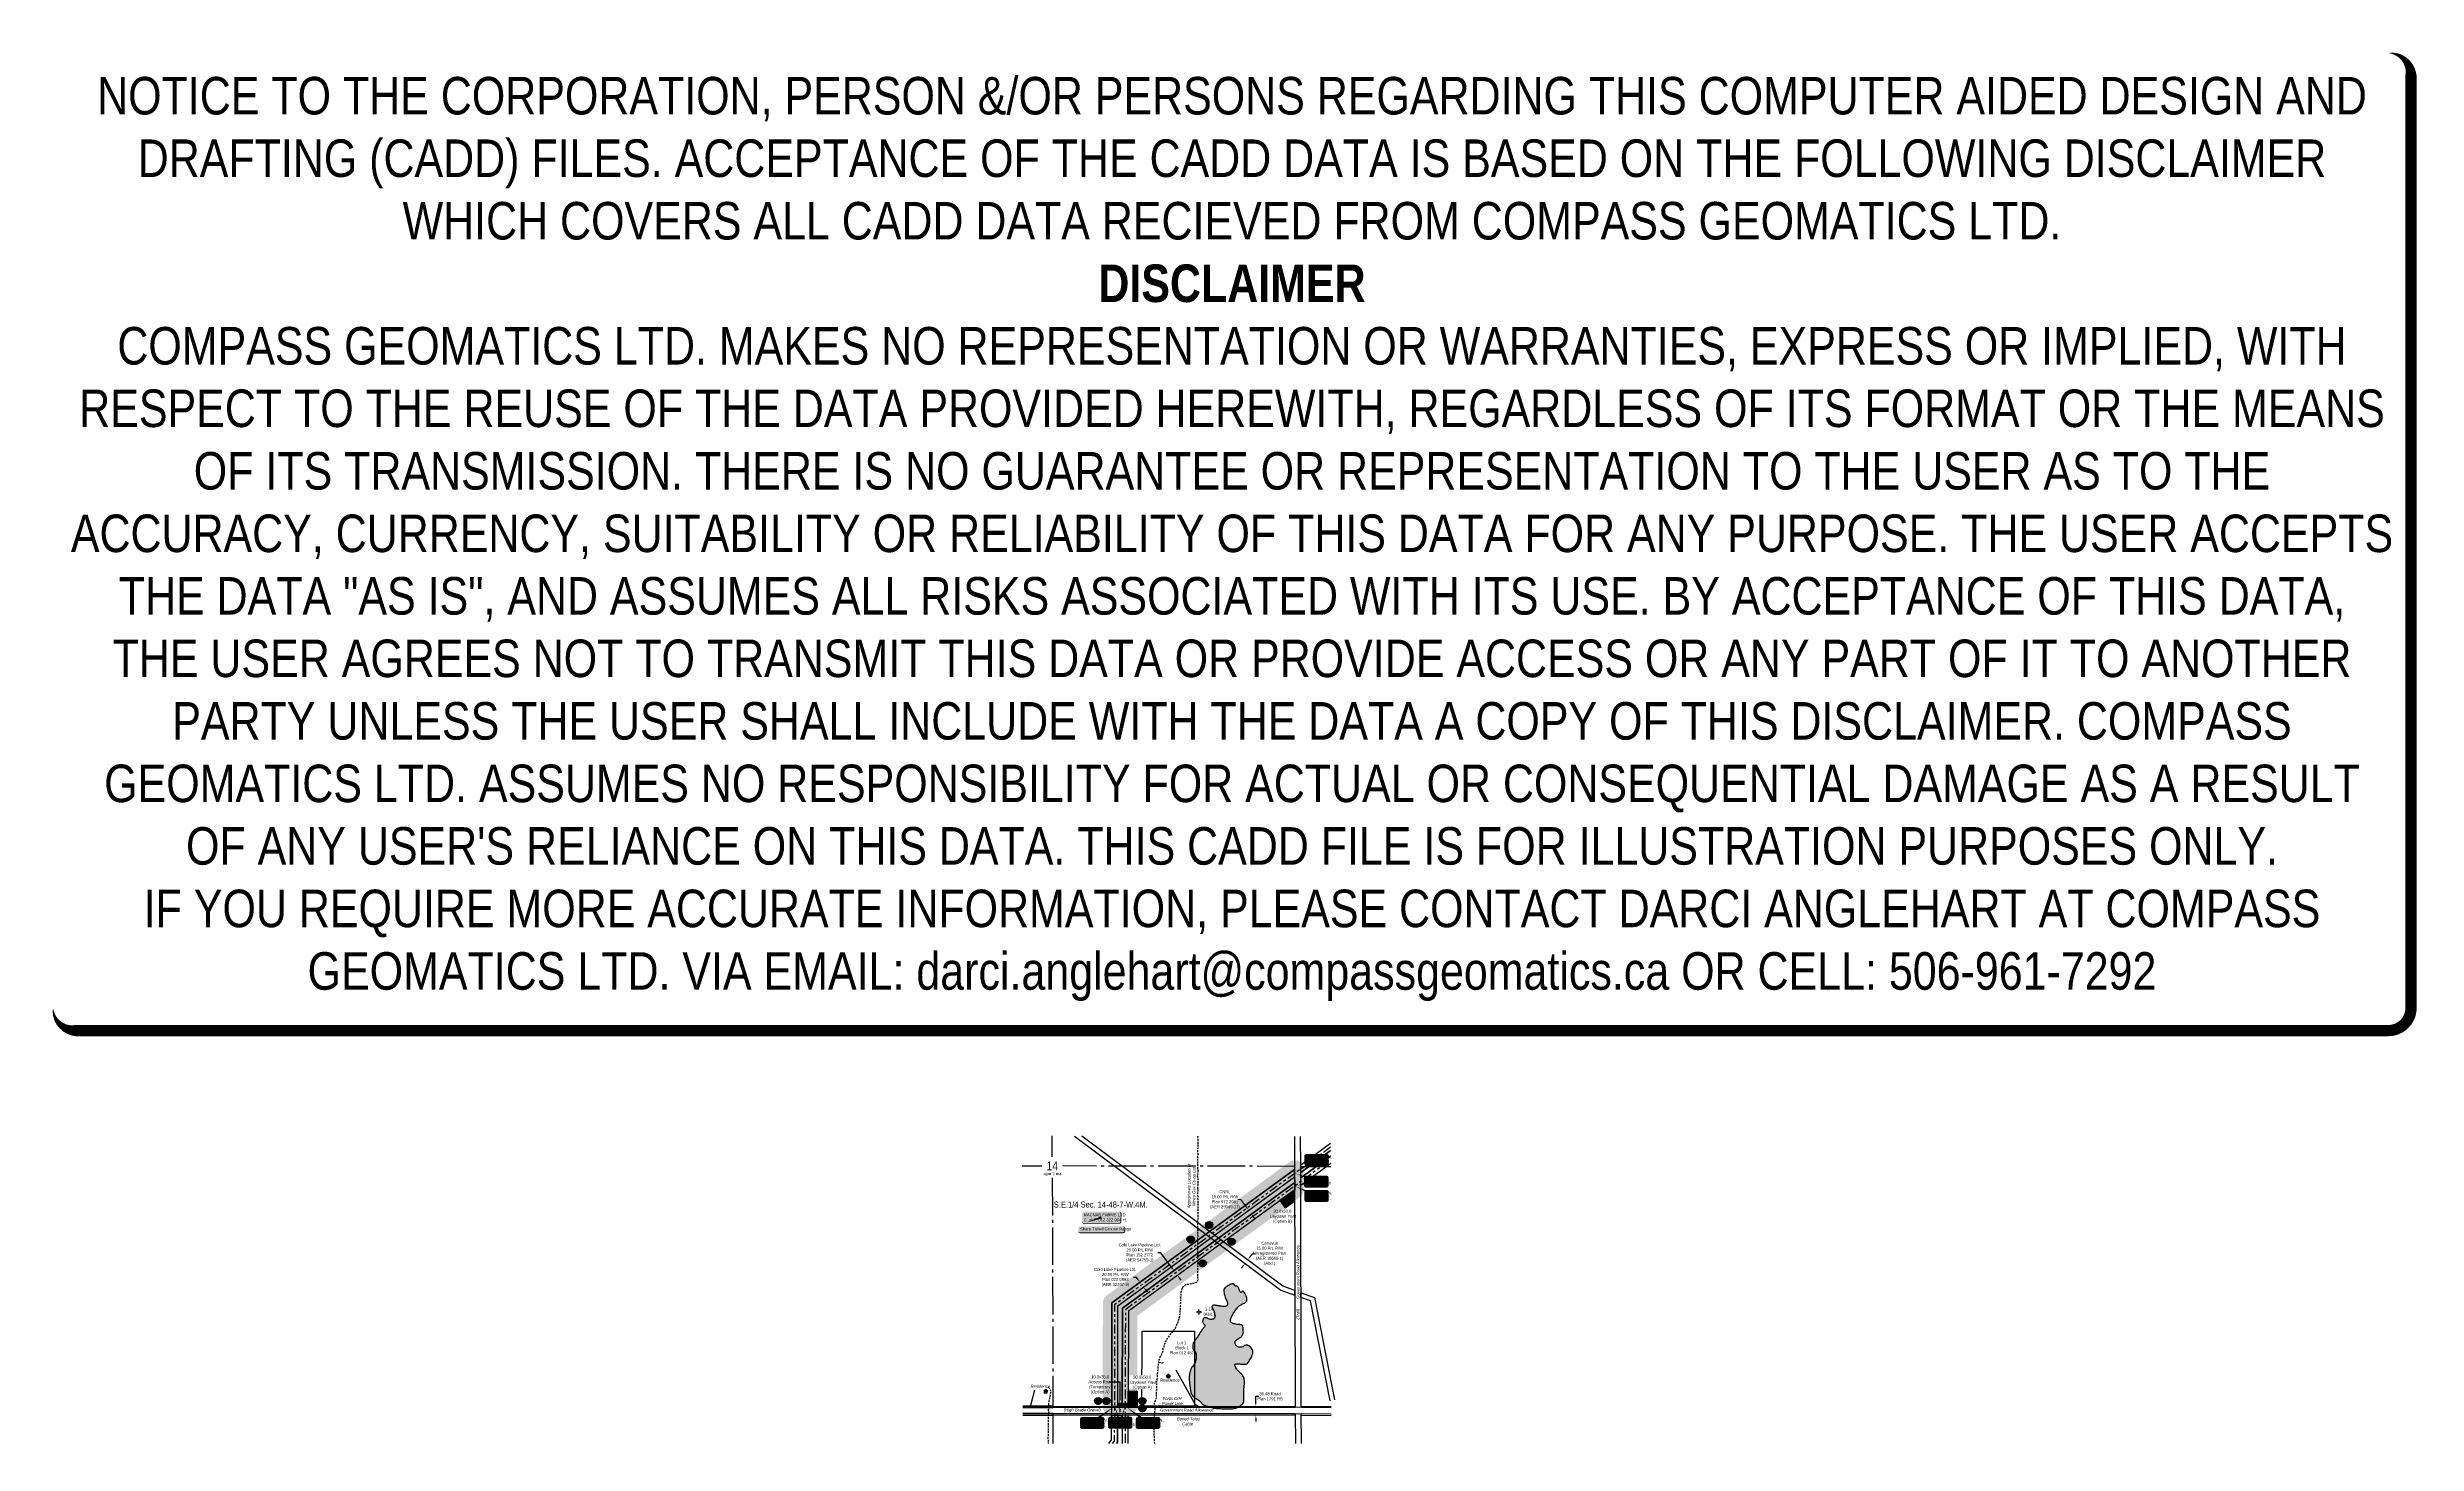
# Model space of a CAD drawing. Extents: x 502055 to 509951, y 5886875 to 5891529.
import ezdxf
from ezdxf.enums import TextEntityAlignment as Align

# ---------------------------------------------------------------- set-up
doc = ezdxf.new("R2010")
doc.units = 0
doc.header["$LTSCALE"] = 5
doc.header["$PDSIZE"] = 0.5
for name, pattern in [('foc-ACCESSROAD', [3.75, 2.5, -1.25]), ('foc-DRILLPATH', [14.75, 6, -1.75, 1.75, -1.75, 1.75, -1.75]), ('foc-QUARTERLINE', [33, 25, -3, 2, -3]), ('UG_PIPE', [1.875, 1.25, -0.625])]:
    doc.linetypes.add(name, pattern=pattern)
doc.layers.get('Defpoints').update_dxf_attribs({"color": 9})
for name, color, linetype in [('10', 1, 'Continuous'), ('9', 3, 'Continuous'), ('AS-OWNER', 7, 'Continuous'), ('AS-PIPE-UG', 44, 'UG_PIPE'), ('AS-PIPE-UG-T', 44, 'Continuous'), ('AS-POWER', 104, 'foc-POWER'), ('AS-POWER-T', 104, 'Continuous'), ('AS-RESIDENCE', 14, 'Continuous'), ('AS-TELEPHONE', 224, 'foc-TEL'), ('AS-TELEPHONE-T', 224, 'Continuous'), ('AS-WILDLIFE-BLOCK', 131, 'Continuous'), ('C-AR', 13, 'foc-ACCESSROAD'), ('C-RW', 13, 'Continuous'), ('C-SYMBOL', 7, 'Continuous'), ('DETAIL-T', 7, 'Continuous'), ('F-RW', 190, 'Continuous'), ('F-WS-S', 8, 'Continuous'), ('L-QSEC', 8, 'foc-QUARTERLINE'), ('L-ROAD-T', 7, 'Continuous'), ('L-SEC', 7, 'Continuous'), ('L-SECLBL', 7, 'Continuous'), ('L-TITLEDB', 4, 'Continuous'), ('L-TITLEDB-T', 4, 'Continuous'), ('P-BUFFER-H 30m', 51, 'Continuous'), ('P-CROSSINGS', 250, 'Continuous'), ('P-PDRILLPATH', 12, 'foc-DRILLPATH'), ('P-PROPOSED', 10, 'Continuous'), ('P-PROPOSED-T', 10, 'Continuous'), ('P-TEMP-BLUE', 146, 'Continuous'), ('P-TEMP-BLUE-T', 146, 'Continuous'), ('P-TEMP-H', 41, 'Continuous'), ('P-TEMP_WORKSPACE', 46, 'Continuous'), ('T-WATER', 160, 'Continuous'), ('T-WATER-H', 133, 'Continuous')]:
    doc.layers.add(name, color=color, linetype=linetype)
doc.layers.add('DISCLAIMER', color=7, linetype='Continuous', plot=False)
for name, color, linetype, lineweight in [('F-RW-T', 190, 'Continuous', 9), ('F-WS-T', 190, 'Continuous', 9), ('P-TEMP-T', 46, 'Continuous', 18), ('T-TEXT', 48, 'Continuous', 18)]:
    doc.layers.add(name, color=color, linetype=linetype, lineweight=lineweight)
for name, color, linetype, true_color in [('P-REPAIR-TEAL-H', 7, 'Continuous', 0xb8f9d7), ('P-REPAIR-YELLOW-H', 7, 'Continuous', 0xeff1c0), ('P-TEMP-BLUE-H', 7, 'Continuous', 0x99e6ff)]:
    doc.layers.add(name, color=color, linetype=linetype, true_color=true_color)
doc.styles.add('100L', font='ARIALN.TTF', dxfattribs={"height": 11})
doc.styles.add('175L', font='ARIALN.TTF', dxfattribs={"height": 20})
doc.styles.add('80', font='ARIALN.TTF', dxfattribs={"height": 10})
doc.styles.add('80CG', font='ARIALN.TTF', dxfattribs={"height": 10})
doc.styles.add('80L', font='ARIALN.TTF', dxfattribs={"height": 10})
doc.styles.add('80LS', font='ARIALNI.TTF', dxfattribs={"height": 10})
doc.styles.add('Crossing', font='ARIALN.TTF', dxfattribs={"height": 10})
doc.styles.add('foc-LtypeFont', font='ARIALN.TTF', dxfattribs={"height": 7.35})
doc.styles.add('SIMPLEX', font='ARIALN.TTF')
doc.linetypes.add('foc-POWER', pattern='A,6,-1,["P",foc-LtypeFont,S=0.2,R=0,X=-0.625,Y=-0.75],-1.24,4', length=12.24)
doc.linetypes.add('foc-TEL', pattern='A,2,-1,["T",foc-LtypeFont,S=0.2,R=0,X=-0.425,Y=-0.75],-1.24,8', length=12.24)
doc.linetypes.add('foc-TEL-NOLINE', pattern='A,0,-2,["T",foc-LtypeFont,S=0.2,R=0,X=-0.425,Y=-0.75],-10.24', length=12.24)
doc.dimstyles.new('Compass 5 000', dxfattribs={"dimscale": 5, "dimtxt": 9, "dimasz": 2, "dimexe": 0.2, "dimexo": 0.0625, "dimgap": 0.5, "dimtad": 0, "dimtih": 1, "dimtoh": 1, "dimzin": 0, "dimdsep": 46, "dimtxsty": '80CG', "dimcen": 0.1, "dimse1": 1, "dimse2": 1, "dimclrd": 256, "dimclrt": 256, "dimaunit": 1, "dimadec": 4, "dimazin": 0, "dimtfac": 0.06, "dimtofl": 0, "dimtmove": 0, "dimatfit": 1, "dimfxl": 0.2, "dimtolj": 1, "dimtzin": 0, "dimlwd": -1, "dimarcsym": 0})

# ---------------------------------------------------------------- blocks, each defined once
blk = doc.blocks.new('L-SECLBL')
at = {"layer": '9', "color": 7}
for p, q in [((-5.1, -27.8), (-12.3, -27.8)), ((20.7, -27.8), (13.5, -27.8))]:
    blk.add_line(p, q, dxfattribs=at)
at = {"layer": '10', "color": 2, "style": 'SIMPLEX'}
blk.add_attdef('SEC', text='', height=30, dxfattribs=at).set_placement((0, 0), align=Align.MIDDLE)
at = {"layer": '10', "color": 5, "style": '80L'}
blk.add_attdef('TWP', text='', height=9.5, dxfattribs=at).set_placement((-14.4, -27.4), align=Align.MIDDLE_RIGHT)
blk.add_attdef('RGE', text='', height=9.5, dxfattribs=at).set_placement((3.6, -27.4), align=Align.MIDDLE_CENTER)
blk.add_attdef('MER', text='', height=9.5, dxfattribs=at).set_placement((23.2, -27.4), align=Align.MIDDLE_LEFT)
blk = doc.blocks.new('GABD')
for p, q in [((-0.8, 0), (-1.6, 0)), ((0, 0.8), (0, 1.6)), ((1.6, 0), (0.8, 0)), ((0, -0.8), (0, -1.6))]:
    blk.add_line(p, q)
blk.add_circle((0, 0), 0.8)
blk = doc.blocks.new('*D380')
at = {"layer": 'Defpoints', "color": 0, "transparency": 16777216}
for p in [(506013.5, 5886999.7), (506082.2, 5886999.7), (506013.5, 5886969.3)]:
    blk.add_point(p, dxfattribs=at)
at = {"layer": 'L-TITLEDB-T', "transparency": 16777216}
for p, q in [((506082.3, 5887009.7), (506082.3, 5887033.2)), ((506082.3, 5887033.2), (506092.3, 5887033.2)), ((506082.2, 5886959.2), (506082.2, 5886949.2))]:
    blk.add_line(p, q, dxfattribs=at)
for points in [[(506080.6, 5887009.7), (506083.9, 5887009.7), (506082.2, 5886999.7)], [(506080.5, 5886959.2), (506083.9, 5886959.2), (506082.2, 5886969.2)]]:
    blk.add_solid(points, dxfattribs=at)
at = {"layer": 'L-TITLEDB-T', "transparency": 16777216, "insert": (506129.4, 5887033.2), "char_height": 10, "attachment_point": 5, "style": '80CG'}
blk.add_mtext('\\A1;30.48 Road\\PPlan 1791 RS', dxfattribs=at)
blk = doc.blocks.new('res_occ')
for points in [[(0.1, 0.9), (-1.3, -0.4), (1.5, -0.4)], [(-0.9, -1.4), (1.1, -1.4), (1.1, -0.4), (-0.9, -0.4)]]:
    blk.add_hatch(color=14).paths.add_polyline_path(points)
at = {"color": 14}
for points in [[(0.1, 0.9), (-1.3, -0.4), (1.5, -0.4)], [(-0.9, -1.4), (1.1, -1.4), (1.1, -0.4), (-0.9, -0.4)]]:
    blk.add_lwpolyline(points, close=True, dxfattribs=at)
blk = doc.blocks.new('*D381')
at = {"layer": 'Defpoints', "color": 0, "transparency": 16777216}
for p in [(505696.3, 5887413.4), (505698.2, 5887414.8), (505710, 5887398.6)]:
    blk.add_point(p, dxfattribs=at)
at = {"layer": 'P-PROPOSED-T', "color": 240, "transparency": 16777216}
for p, q in [((505684.5, 5887429.6), (505674.5, 5887429.6)), ((505690.4, 5887421.5), (505684.5, 5887429.6)), ((505714, 5887389.2), (505719.9, 5887381.1))]:
    blk.add_line(p, q, dxfattribs=at)
for points in [[(505691.8, 5887422.5), (505689.1, 5887420.5), (505696.3, 5887413.4)], [(505715.3, 5887390.2), (505712.7, 5887388.2), (505708.1, 5887397.3)]]:
    blk.add_solid(points, dxfattribs=at)
at = {"layer": 'P-PROPOSED-T', "transparency": 16777216, "insert": (505613.9, 5887429.6), "char_height": 10, "attachment_point": 5, "style": '80CG'}
blk.add_mtext('\\A1;Cold Lake Pipeline Ltd.\\P20.00 P/L R/W\\PPlan 022 0983\\P(AER 32247-3)', dxfattribs=at)
blk = doc.blocks.new('*D382')
at = {"layer": 'Defpoints', "color": 0, "transparency": 16777216}
for p in [(505951.7, 5887556.5), (505963.5, 5887540.3), (505820.8, 5887436.2)]:
    blk.add_point(p, dxfattribs=at)
at = {"layer": 'P-PROPOSED-T', "color": 240, "transparency": 16777216}
for p, q in [((505766, 5887511.2), (505756, 5887511.2)), ((505803.1, 5887460.4), (505766, 5887511.2)), ((505826.7, 5887428.1), (505832.6, 5887420))]:
    blk.add_line(p, q, dxfattribs=at)
for points in [[(505804.4, 5887461.4), (505801.7, 5887459.4), (505809, 5887452.3)], [(505828, 5887429.1), (505825.3, 5887427.1), (505820.8, 5887436.2)]]:
    blk.add_solid(points, dxfattribs=at)
at = {"layer": 'P-PROPOSED-T', "transparency": 16777216, "insert": (505695.3, 5887511.2), "char_height": 10, "attachment_point": 5, "style": '80CG'}
blk.add_mtext('\\A1;Cold Lake Pipeline Ltd.\\P20.00 P/L R/W\\PPlan 152 2772\\P(AER 54759-1)', dxfattribs=at)
blk = doc.blocks.new('*U387')
h = blk.add_hatch(color=255)
edge = h.paths.add_edge_path()
edge.add_line((-71.5, -11.5), (71.5, -11.5))
edge.add_arc((71.5, -5.5), 6, 270, 360)
edge.add_line((77.5, -5.5), (77.5, 4))
edge.add_arc((71.5, 4), 6, 0, 90)
edge.add_line((71.5, 10), (-71.5, 10))
edge.add_arc((-71.5, 4), 6, 90, 180)
edge.add_line((-77.5, 4), (-77.5, -5.5))
edge.add_arc((-71.5, -5.5), 6, 180, 270)
at = {"color": 131, "flags": 128}
blk.add_lwpolyline([(-71.5, -11.5, 3, 3, 0), (71.5, -11.5, 3, 3, 0.414214), (77.5, -5.5, 3, 3, 0), (77.5, 4, 3, 0, 0.414214), (71.5, 10, 0, 0, 0), (-71.5, 10, 0, 0, 0.414214), (-77.5, 4, 0, 0, 0), (-77.5, -5.5, 0, 3, 0.414214)], format="xyseb", close=True, dxfattribs=at)
at = {"color": 131, "style": '80'}
blk.add_attdef('ENTER_TEXT_001', (-36, -5), '', height=10, dxfattribs=at)
blk = doc.blocks.new('*U439')
h = blk.add_hatch(color=59)
edge = h.paths.add_edge_path()
edge.add_line((-59, -20), (59, -20))
edge.add_arc((59, -14), 6, 270, 360)
edge.add_line((65, -14), (65, 12.5))
edge.add_arc((59, 12.5), 6, 0, 90)
edge.add_line((59, 18.5), (-59, 18.5))
edge.add_arc((-59, 12.5), 6, 90, 180)
edge.add_line((-65, 12.5), (-65, -14))
edge.add_arc((-59, -14), 6, 180, 270)
at = {"color": 1, "flags": 128}
blk.add_lwpolyline([(-59, -20, 3, 3, 0), (59, -20, 3, 3, 0.414214), (65, -14, 3, 3, 0), (65, 12.5, 3, 0, 0.414214), (59, 18.5, 0, 0, 0), (-59, 18.5, 0, 0, 0.414214), (-65, 12.5, 0, 0, 0), (-65, -14, 0, 3, 0.414214)], format="xyseb", close=True, dxfattribs=at)
blk.add_lwpolyline([(-50.2, -17.1, 0, 7.5, 0), (0, 0, 0, 0, 0)], format="xyseb", dxfattribs=at)
at = {"color": 1, "style": '80'}
blk.add_attdef('ENTER_TEXT_001', (-36, -5), '', height=10, dxfattribs=at)
blk = doc.blocks.new('*U438')
h = blk.add_hatch(color=255)
edge = h.paths.add_edge_path()
edge.add_line((-34, -20), (34, -20))
edge.add_arc((34, -14), 6, 270, 360)
edge.add_line((40, -14), (40, 12.5))
edge.add_arc((34, 12.5), 6, 0, 90)
edge.add_line((34, 18.5), (-34, 18.5))
edge.add_arc((-34, 12.5), 6, 90, 180)
edge.add_line((-40, 12.5), (-40, -14))
edge.add_arc((-34, -14), 6, 180, 270)
at = {"color": 1, "flags": 128}
blk.add_lwpolyline([(-34, -20, 3, 3, 0), (34, -20, 3, 3, 0.414214), (40, -14, 3, 3, 0), (40, 12.5, 3, 0, 0.414214), (34, 18.5, 0, 0, 0), (-34, 18.5, 0, 0, 0.414214), (-40, 12.5, 0, 0, 0), (-40, -14, 0, 3, 0.414214)], format="xyseb", close=True, dxfattribs=at)
for points in [[(-17.6, 53.8, 0, 7.5, 0), (0, 0, 0, 0, 0)], [(17.4, 53.8, 0, 7.5, 0), (0, 0, 0, 0, 0)]]:
    blk.add_lwpolyline(points, format="xyseb", dxfattribs=at)
at = {"color": 1, "style": '80'}
blk.add_attdef('ENTER_TEXT_001', (-26.8, -4.9), '', height=10, dxfattribs=at)
blk = doc.blocks.new('*U440')
h = blk.add_hatch(color=255)
edge = h.paths.add_edge_path()
edge.add_line((-34, -20), (34, -20))
edge.add_arc((34, -14), 6, 270, 360)
edge.add_line((40, -14), (40, 12.5))
edge.add_arc((34, 12.5), 6, 0, 90)
edge.add_line((34, 18.5), (-34, 18.5))
edge.add_arc((-34, 12.5), 6, 90, 180)
edge.add_line((-40, 12.5), (-40, -14))
edge.add_arc((-34, -14), 6, 180, 270)
at = {"color": 1, "flags": 128}
for points in [[(-71.5, 27.2, 0, 7.5, 0), (0, 0, 0, 0, 0)], [(-71.4, -16.1, 0, 7.5, 0), (0, 0, 0, 0, 0)]]:
    blk.add_lwpolyline(points, format="xyseb", dxfattribs=at)
blk.add_lwpolyline([(-34, -20, 3, 3, 0), (34, -20, 3, 3, 0.414214), (40, -14, 3, 3, 0), (40, 12.5, 3, 0, 0.414214), (34, 18.5, 0, 0, 0), (-34, 18.5, 0, 0, 0.414214), (-40, 12.5, 0, 0, 0), (-40, -14, 0, 3, 0.414214)], format="xyseb", close=True, dxfattribs=at)
at = {"color": 1, "style": '80'}
blk.add_attdef('ENTER_TEXT_001', (-26.8, -4.9), '', height=10, dxfattribs=at)
blk = doc.blocks.new('*D441')
at = {"layer": 'Defpoints', "color": 0, "transparency": 16777216}
for p in [(506058.4, 5887653), (506068.8, 5887660.6), (506077.7, 5887648.5)]:
    blk.add_point(p, dxfattribs=at)
at = {"layer": 'F-RW-T', "transparency": 16777216}
for p, q in [((506032.4, 5887688.7), (506022.4, 5887688.7)), ((506052.5, 5887661.1), (506032.4, 5887688.7)), ((506073.2, 5887632.8), (506079.1, 5887624.7))]:
    blk.add_line(p, q, dxfattribs=at)
for points in [[(506053.9, 5887662.1), (506051.2, 5887660.1), (506058.4, 5887653)], [(506074.5, 5887633.8), (506071.8, 5887631.8), (506067.3, 5887640.9)]]:
    blk.add_solid(points, dxfattribs=at)
at = {"layer": 'F-RW-T', "transparency": 16777216, "insert": (505979.2, 5887688.7), "char_height": 10, "attachment_point": 5, "style": '80CG'}
blk.add_mtext('\\A1;CNRL\\P15.00 P/L R/W\\PPlan 972 2081 \\P(AER 29049-17)', dxfattribs=at)
blk = doc.blocks.new('*D442')
at = {"layer": 'Defpoints', "color": 0, "transparency": 16777216}
for p in [(506046.2, 5887475.9), (506073.8, 5887455.2), (506082.8, 5887467.2)]:
    blk.add_point(p, dxfattribs=at)
at = {"layer": 'F-RW-T', "transparency": 16777216}
for p, q in [((506040.2, 5887467.9), (506034.2, 5887459.8)), ((506061.1, 5887495.9), (506070.6, 5887508.6)), ((506070.6, 5887508.6), (506080.6, 5887508.6))]:
    blk.add_line(p, q, dxfattribs=at)
for points in [[(506038.8, 5887468.9), (506041.5, 5887466.9), (506046.2, 5887475.9)], [(506059.8, 5887496.9), (506062.5, 5887494.9), (506055.1, 5887487.9)]]:
    blk.add_solid(points, dxfattribs=at)
at = {"layer": 'F-RW-T', "transparency": 16777216, "insert": (506128.1, 5887508.6), "char_height": 10, "attachment_point": 5, "style": '80CG'}
blk.add_mtext('\\A1;Cenovus\\P15.00 P/L R/W\\PUnregistered Plan\\P(AER 18668-1)\\P(Abd.)', dxfattribs=at)
blk = doc.blocks.new('*U453')
h = blk.add_hatch(color=254)
edge = h.paths.add_edge_path()
edge.add_line((-34, -20), (34, -20))
edge.add_arc((34, -14), 6, 270, 360)
edge.add_line((40, -14), (40, 12.5))
edge.add_arc((34, 12.5), 6, 0, 90)
edge.add_line((34, 18.5), (-34, 18.5))
edge.add_arc((-34, 12.5), 6, 90, 180)
edge.add_line((-40, 12.5), (-40, -14))
edge.add_arc((-34, -14), 6, 180, 270)
at = {"color": 1, "flags": 128}
blk.add_lwpolyline([(-72.2, 31.5, 0, 10, 0), (0, 0, 5, 5, 0)], format="xyseb", dxfattribs=at)
blk.add_lwpolyline([(-34, -20, 3, 3, 0), (34, -20, 3, 3, 0.414214), (40, -14, 3, 3, 0), (40, 12.5, 3, 0, 0.414214), (34, 18.5, 0, 0, 0), (-34, 18.5, 0, 0, 0.414214), (-40, 12.5, 0, 0, 0), (-40, -14, 0, 3, 0.414214)], format="xyseb", close=True, dxfattribs=at)
at = {"color": 1, "style": '80'}
blk.add_attdef('ENTER_TEXT_001', (-36, -5), '', height=10, dxfattribs=at)
blk = doc.blocks.new('*U454')
h = blk.add_hatch(color=254)
edge = h.paths.add_edge_path()
edge.add_line((-34, -20), (34, -20))
edge.add_arc((34, -14), 6, 270, 360)
edge.add_line((40, -14), (40, 12.5))
edge.add_arc((34, 12.5), 6, 0, 90)
edge.add_line((34, 18.5), (-34, 18.5))
edge.add_arc((-34, 12.5), 6, 90, 180)
edge.add_line((-40, 12.5), (-40, -14))
edge.add_arc((-34, -14), 6, 180, 270)
at = {"color": 1, "flags": 128}
blk.add_lwpolyline([(-72.3, -45.3, 0, 10, 0), (0, 0, 5, 5, 0)], format="xyseb", dxfattribs=at)
blk.add_lwpolyline([(-34, -20, 3, 3, 0), (34, -20, 3, 3, 0.414214), (40, -14, 3, 3, 0), (40, 12.5, 3, 0, 0.414214), (34, 18.5, 0, 0, 0), (-34, 18.5, 0, 0, 0.414214), (-40, 12.5, 0, 0, 0), (-40, -14, 0, 3, 0.414214)], format="xyseb", close=True, dxfattribs=at)
at = {"color": 1, "style": '80'}
blk.add_attdef('ENTER_TEXT_001', (-36, -5), '', height=10, dxfattribs=at)
blk = doc.blocks.new('*U455')
h = blk.add_hatch(color=254)
edge = h.paths.add_edge_path()
edge.add_line((-34, -20), (34, -20))
edge.add_arc((34, -14), 6, 270, 360)
edge.add_line((40, -14), (40, 12.5))
edge.add_arc((34, 12.5), 6, 0, 90)
edge.add_line((34, 18.5), (-34, 18.5))
edge.add_arc((-34, 12.5), 6, 90, 180)
edge.add_line((-40, 12.5), (-40, -14))
edge.add_arc((-34, -14), 6, 180, 270)
at = {"color": 1, "flags": 128}
blk.add_lwpolyline([(-75.3, 54.5, 0, 10, 0), (0, 0, 5, 5, 0)], format="xyseb", dxfattribs=at)
blk.add_lwpolyline([(-34, -20, 3, 3, 0), (34, -20, 3, 3, 0.414214), (40, -14, 3, 3, 0), (40, 12.5, 3, 0, 0.414214), (34, 18.5, 0, 0, 0), (-34, 18.5, 0, 0, 0.414214), (-40, 12.5, 0, 0, 0), (-40, -14, 0, 3, 0.414214)], format="xyseb", close=True, dxfattribs=at)
at = {"color": 1, "style": '80'}
blk.add_attdef('ENTER_TEXT_001', (-36, -5), '', height=10, dxfattribs=at)
blk = doc.blocks.new('*U456')
h = blk.add_hatch(color=254)
edge = h.paths.add_edge_path()
edge.add_line((-34, -20), (34, -20))
edge.add_arc((34, -14), 6, 270, 360)
edge.add_line((40, -14), (40, 12.5))
edge.add_arc((34, 12.5), 6, 0, 90)
edge.add_line((34, 18.5), (-34, 18.5))
edge.add_arc((-34, 12.5), 6, 90, 180)
edge.add_line((-40, 12.5), (-40, -14))
edge.add_arc((-34, -14), 6, 180, 270)
at = {"color": 1, "flags": 128}
blk.add_lwpolyline([(-34, -20, 3, 3, 0), (34, -20, 3, 3, 0.414214), (40, -14, 3, 3, 0), (40, 12.5, 3, 0, 0.414214), (34, 18.5, 0, 0, 0), (-34, 18.5, 0, 0, 0.414214), (-40, 12.5, 0, 0, 0), (-40, -14, 0, 3, 0.414214)], format="xyseb", close=True, dxfattribs=at)
blk.add_lwpolyline([(75.7, 54.5, 0, 10, 0), (0, 0, 5, 5, 0)], format="xyseb", dxfattribs=at)
at = {"color": 1, "style": '80'}
blk.add_attdef('ENTER_TEXT_001', (-36, -5), '', height=10, dxfattribs=at)
blk = doc.blocks.new('xing2')
h = blk.add_hatch(color=50)
h.dxf.hatch_style = 1
edge = h.paths.add_edge_path()
edge.add_ellipse((0, 0), major_axis=(-12.5, 0), ratio=0.816297, start_angle=0, end_angle=360)
h = blk.add_hatch(color=250)
h.dxf.hatch_style = 1
edge = h.paths.add_edge_path()
edge.add_ellipse((0, -2), major_axis=(-12.5, 0), ratio=0.816297, start_angle=0, end_angle=180)
edge.add_line((12.5, -2), (12.5, 0))
edge.add_ellipse((0, 0), major_axis=(-12.5, 0), ratio=0.816297, start_angle=0, end_angle=180, ccw=False)
edge.add_line((-12.5, 0), (-12.5, -2))
at = {"color": 250}
blk.add_ellipse((0, 0), major_axis=(-12.5, 0), ratio=0.816297, dxfattribs=at)
blk.add_ellipse((0, -2), major_axis=(-12.5, 0), ratio=0.816297, start_param=0, end_param=3.141593, dxfattribs=at)
at = {"color": 250, "style": 'Crossing'}
blk.add_attdef('CROSSING', text='', height=9, dxfattribs=at).set_placement((0.1, 0), align=Align.MIDDLE_CENTER)
at = {"color": 250, "style": 'Crossing', "flags": 1}
for tag, p in [('DESCRIPTION', (0.1, -25.8)), ('LOCATION', (0.1, -39.3)), ('DWG_REF', (0.1, -52.8)), ('OWNER', (0.1, -12.5))]:
    blk.add_attdef(tag, text='', height=9, dxfattribs=at).set_placement(p, align=Align.MIDDLE_CENTER)
blk = doc.blocks.new('Disclaimer_Legal')
at = {"layer": 'DISCLAIMER', "color": 254, "flags": 128}
blk.add_lwpolyline([(-3612.9, -1104.6, 37.5, 37.5, 0), (4096.1, -1104.6, 37.5, 37.5, 0.414214), (4171.1, -1029.6, 37.5, 37.5, 0), (4171.1, 2078.7, 37.5, 0, 0.414214), (4096.1, 2153.7, 0, 0, 0), (-3612.9, 2153.7, 0, 0, 0.414214), (-3687.9, 2078.7, 0, 0, 0), (-3687.9, -1029.6, 0, 37.5, 0.414214)], format="xyseb", close=True, dxfattribs=at)
at = {"layer": 'DISCLAIMER', "color": 254, "insert": (241.6, 533.9), "char_height": 125, "width": 7717.568, "attachment_point": 5, "style": '80'}
blk.add_mtext('NOTICE TO THE CORPORATION, PERSON &/OR PERSONS REGARDING THIS COMPUTER AIDED DESIGN AND DRAFTING (CADD) FILES. ACCEPTANCE OF THE CADD DATA IS BASED ON THE FOLLOWING DISCLAIMER WHICH COVERS ALL CADD DATA RECIEVED FROM COMPASS GEOMATICS LTD.\\P{\\fArial Narrow|b1|i0|c0|p34;DISCLAIMER}\\PCOMPASS GEOMATICS LTD. MAKES NO REPRESENTATION OR WARRANTIES, EXPRESS OR IMPLIED, WITH RESPECT TO THE REUSE OF THE DATA PROVIDED HEREWITH, REGARDLESS OF ITS FORMAT OR THE MEANS OF ITS TRANSMISSION. THERE IS NO GUARANTEE OR REPRESENTATION TO THE USER AS TO THE ACCURACY, CURRENCY, SUITABILITY OR RELIABILITY OF THIS DATA FOR ANY PURPOSE. THE USER ACCEPTS THE DATA "AS IS", AND ASSUMES ALL RISKS ASSOCIATED WITH ITS USE. BY ACCEPTANCE OF THIS DATA, THE USER AGREES NOT TO TRANSMIT THIS DATA OR PROVIDE ACCESS OR ANY PART OF IT TO ANOTHER PARTY UNLESS THE USER SHALL INCLUDE WITH THE DATA A COPY OF THIS DISCLAIMER. COMPASS GEOMATICS LTD. ASSUMES NO RESPONSIBILITY FOR ACTUAL OR CONSEQUENTIAL DAMAGE AS A RESULT OF ANY USER\'S RELIANCE ON THIS DATA. THIS CADD FILE IS FOR ILLUSTRATION PURPOSES ONLY.\\PIF YOU REQUIRE MORE ACCURATE INFORMATION, PLEASE CONTACT DARCI ANGLEHART AT COMPASS GEOMATICS LTD. VIA EMAIL: darci.anglehart@compassgeomatics.ca OR CELL: 506-961-7292', dxfattribs=at)

msp = doc.modelspace()

# ---------------------------------------------------------------- hatches: boundary and pattern name
at = {"layer": 'P-BUFFER-H 30m'}
h = msp.add_hatch(color=256, dxfattribs=at)
h.dxf.hatch_style = 1
edge = h.paths.add_edge_path()
edge.add_arc((505621.783, 5887000.174), 30, 269.9713478, 284.5114477, ccw=False)
edge.add_line((505621.768, 5886970.174), (505601.771, 5886970.184))
edge.add_arc((505601.786, 5887000.184), 30, 179.9032408, 269.9713478, ccw=False)
edge.add_line((505571.786, 5887000.235), (505572.368, 5887344.865))
edge.add_arc((505602.368, 5887344.814), 30, 126.1312437, 179.9032408, ccw=False)
edge.add_line((505584.679, 5887369.044), (506193.858, 5887813.774))
edge.add_arc((506211.547, 5887789.544), 30, 0.0671371, 126.1312437, ccw=False)
edge.add_line((506241.547, 5887789.579), (506241.576, 5887764.83))
edge.add_arc((506211.576, 5887764.795), 30, -17.8006665, 0.0671371, ccw=False)
edge.add_arc((506211.632, 5887746.28), 30, 0.1312418, 18.1472562, ccw=False)
edge.add_line((506241.632, 5887746.349), (506241.689, 5887721.628))
edge.add_arc((506211.689, 5887721.559), 30, -53.8691312, 0.1312418, ccw=False)
edge.add_line((506229.378, 5887697.329), (505687.282, 5887301.578))
edge.add_line((505687.282, 5887301.578), (505686.767, 5887000.102))
edge.add_arc((505656.767, 5887000.153), 30, 269.9021776, 359.9021776, ccw=False)
edge.add_line((505656.716, 5886970.153), (505636.716, 5886970.187))
edge.add_arc((505636.767, 5887000.187), 30, 255.587971, 269.9021776, ccw=False)
at = {"layer": 'P-REPAIR-TEAL-H'}
h = msp.add_hatch(color=256, dxfattribs=at)
h.dxf.hatch_style = 1
h.paths.add_polyline_path([(506211.576, 5887764.795), (506211.547, 5887789.544), (505602.368, 5887344.814), (505601.786, 5887000.184), (505621.783, 5887000.174), (505622.346, 5887334.649)])
at = {"layer": 'P-REPAIR-YELLOW-H'}
h = msp.add_hatch(color=256, dxfattribs=at)
h.dxf.hatch_style = 1
h.paths.add_polyline_path([(505636.767, 5887000.187), (505637.325, 5887327.014), (506211.632, 5887746.28), (506211.689, 5887721.559), (505657.308, 5887316.84), (505656.767, 5887000.153)])
at = {"layer": 'P-TEMP-BLUE-H'}
h = msp.add_hatch(color=256, dxfattribs=at)
h.dxf.hatch_style = 1
h.paths.add_polyline_path([(505656.767, 5887000.153), (505621.783, 5887000.174), (505621.8, 5887010.174), (505656.784, 5887010.204)])
at = {"layer": 'P-TEMP-H'}
h = msp.add_hatch(color=256, dxfattribs=at)
h.dxf.hatch_style = 1
h.paths.add_polyline_path([(506211.689, 5887721.559), (506162.506, 5887685.654), (506180.195, 5887661.424), (506211.774, 5887684.477)])
h = msp.add_hatch(color=256, dxfattribs=at)
h.dxf.hatch_style = 1
h.paths.add_polyline_path([(505656.767, 5887000.153), (505656.852, 5887050.153), (505686.852, 5887050.102), (505686.767, 5887000.102)])
at = {"layer": 'T-WATER-H'}
h = msp.add_hatch(color=256, dxfattribs=at)
h.dxf.hatch_style = 1
edge = h.paths.add_edge_path()
edge.add_arc((505816.412, 5887237.5), 318.417, 312.328818, 314.9823997)
edge.add_arc((506040.15, 5887013.625), 1.907, 314.9823998, 349.8050313)
edge.add_arc((506034.099, 5887014.713), 8.054, 349.8050313, 359.4028248)
edge.add_arc((503790.735, 5887038.096), 2251.541, 359.4028248, 359.9761989)
edge.add_arc((500689.231, 5887039.384), 5353.044, 359.9761989, 360.1067945)
edge.add_arc((506308.158, 5887049.858), 265.892, 179.5208212, 180.1067945, ccw=False)
edge.add_arc((506117.122, 5887051.455), 74.849, 177.3353703, 179.5208212, ccw=False)
edge.add_arc((506607.761, 5887028.621), 566.02, 176.5406837, 177.3353703, ccw=False)
edge.add_arc((506105.94, 5887058.956), 63.283, 170.4762248, 176.5406837, ccw=False)
edge.add_arc((505983.444, 5887079.507), 60.926, 350.4762248, 356.6569971)
edge.add_arc((506009.805, 5887077.967), 34.52, 356.6569971, 361.6857159)
edge.add_arc((505933.22, 5887075.713), 111.138, 1.6857159, 4.4876867)
edge.add_arc((506008.514, 5887081.623), 35.612, 4.4876867, 11.3166873)
edge.add_arc((505975.538, 5887075.023), 69.243, 11.3166873, 16.2127474)
edge.add_arc((506005.209, 5887083.651), 38.343, 16.2127474, 28.023769)
edge.add_arc((506022.89, 5887093.061), 18.313, 28.023769, 45.147343)
edge.add_arc((505893.756, 5886963.262), 201.408, 45.147343, 46.5590838)
edge.add_arc((506242.908, 5887331.952), 306.371, 225.4144532, 226.5590824, ccw=False)
edge.add_arc((506707.913, 5887803.733), 968.797, 225.0175778, 225.4144532, ccw=False)
edge.add_arc((506387.995, 5887483.619), 516.226, 224.4738887, 225.0175789, ccw=False)
edge.add_arc((506030.169, 5887132.305), 14.766, 211.8817662, 224.4738887, ccw=False)
edge.add_arc((506087.126, 5887167.732), 81.843, 206.5419374, 211.8817662, ccw=False)
edge.add_arc((506029.904, 5887139.15), 17.88, 188.886045, 206.5419374, ccw=False)
edge.add_arc((506016.716, 5887137.088), 4.532, 153.3897705, 188.886045, ccw=False)
edge.add_arc((506016.163, 5887137.366), 3.913, 103.7281398, 153.3897705, ccw=False)
edge.add_arc((506021.675, 5887114.8), 27.142, 85.3790765, 103.7281398, ccw=False)
edge.add_arc((506018.734, 5887078.404), 63.656, 80.2835435, 85.3790765, ccw=False)
edge.add_arc((506042.084, 5887214.773), 74.697, 260.2835435, 264.9872209)
edge.add_arc((506044.725, 5887244.888), 104.928, 264.9872209, 270.9542561)
edge.add_arc((506046.231, 5887154.498), 14.525, 270.9542561, 287.0375667)
edge.add_arc((506048.113, 5887148.357), 8.102, 287.0375667, 319.2525012)
edge.add_arc((505997.579, 5887191.895), 74.805, 319.2525012, 329.7301485)
edge.add_arc((505918.549, 5887238.021), 166.311, 329.7301485, 332.5111645)
edge.add_arc((505985.907, 5887202.973), 90.38, 332.5111645, 336.2839662)
edge.add_arc((506023.029, 5887186.666), 49.834, 336.2839662, 347.2680859)
edge.add_arc((506049.913, 5887180.591), 22.273, 347.2680859, 363.7296502)
edge.add_arc((506053.539, 5887180.828), 18.639, 3.7296502, 23.346845)
edge.add_arc((506045.93, 5887177.543), 26.926, 23.346845, 39.6435431)
edge.add_arc((506013.555, 5887150.719), 68.971, 39.6435431, 43.548761)
edge.add_arc((506052.882, 5887188.102), 14.711, 43.548761, 52.0107804)
edge.add_arc((506050.962, 5887185.644), 17.83, 52.0107804, 60.2703)
edge.add_arc((506043.744, 5887173.005), 32.385, 60.2703001, 66.3965346)
edge.add_arc((506052.229, 5887192.423), 11.194, 66.3965346, 82.8793057)
edge.add_arc((506050.421, 5887177.95), 25.779, 82.8793056, 93.719599)
edge.add_arc((506049.317, 5887194.931), 8.762, 93.719599, 140.8458202)
edge.add_arc((506035.039, 5887206.557), 9.65, 276.0631395, 320.8458202, ccw=False)
edge.add_arc((506031.968, 5887235.47), 38.726, 270, 276.0631395, ccw=False)
edge.add_arc((506031.968, 5887231.458), 34.714, 263.5957033, 270, ccw=False)
edge.add_arc((506031.915, 5887230.989), 34.242, 252.9071461, 263.5957033, ccw=False)
edge.add_arc((506025.514, 5887210.172), 12.463, 235.1447286, 252.9071461, ccw=False)
edge.add_arc((506023.151, 5887206.779), 8.328, 215.3278025, 235.1447286, ccw=False)
edge.add_arc((506033.248, 5887213.935), 20.704, 202.7970051, 215.3278024, ccw=False)
edge.add_arc((506032.637, 5887213.679), 20.042, 188.3709732, 202.7970051, ccw=False)
edge.add_arc((506023.004, 5887212.261), 10.305, 168.201727, 188.3709732, ccw=False)
edge.add_arc((506027.436, 5887211.335), 14.832, 151.5423336, 168.201727, ccw=False)
edge.add_arc((506019.212, 5887215.793), 5.478, 123.961773, 151.5423335, ccw=False)
edge.add_arc((506132.565, 5887047.498), 208.387, 123.2155923, 123.961773, ccw=False)
edge.add_arc((506560.045, 5886394.629), 988.757, 122.8730346, 123.2155914, ccw=False)
edge.add_arc((506204.368, 5886944.989), 333.469, 122.0567922, 122.8730346, ccw=False)
edge.add_arc((505832.822, 5887538.277), 366.557, 302.0567921, 302.8353219)
edge.add_arc((506021.552, 5887245.822), 18.493, 302.8353219, 333.3133816)
edge.add_arc((506017.479, 5887247.869), 23.051, 333.3133816, 360.5471666)
edge.add_arc((505943.905, 5887247.166), 96.629, 0.5471666, 3.0146313)
edge.add_arc((505883.644, 5887243.993), 156.973, 3.0146313, 4.9505149)
edge.add_arc((505903.458, 5887245.709), 137.085, 4.9505149, 8.8471708)
edge.add_arc((506032.461, 5887265.789), 6.528, 8.8471708, 26.7728487)
edge.add_arc((506035.424, 5887267.283), 3.21, 26.7728487, 65.2382276)
edge.add_arc((506028.718, 5887252.744), 19.221, 65.2382277, 80.7110941)
edge.add_arc((506023.754, 5887222.399), 49.97, 80.7110941, 87.6251822)
edge.add_arc((506028.217, 5887330), 57.724, 261.1927234, 267.6251815, ccw=False)
edge.add_arc((506040.646, 5887410.22), 138.901, 257.9124575, 261.1927234, ccw=False)
edge.add_arc((506029.858, 5887359.844), 87.383, 253.7764225, 257.9124574, ccw=False)
edge.add_arc((506008.39, 5887286.063), 10.542, 240.2702624, 253.7764225, ccw=False)
edge.add_arc((506013.984, 5887295.86), 21.824, 230.8942998, 240.2702622, ccw=False)
edge.add_arc((506004.503, 5887284.196), 6.793, 181.8194169, 230.8942998, ccw=False)
edge.add_arc((506022.59, 5887284.771), 24.888, 156.7584933, 181.8194169, ccw=False)
edge.add_arc((506090.522, 5887255.596), 98.82, 149.1619316, 156.7584933, ccw=False)
edge.add_arc((506166.658, 5887210.142), 187.493, 143.6488161, 149.1619316, ccw=False)
edge.add_arc((506337.947, 5887084.082), 400.169, 141.4526672, 143.6488161, ccw=False)
edge.add_arc((506029.574, 5887329.789), 5.877, 123.2550899, 141.4526673, ccw=False)
edge.add_arc((506050.025, 5887298.603), 43.17, 116.2126104, 123.2550899, ccw=False)
edge.add_arc((505951.251, 5887499.225), 180.449, 296.2126104, 299.6555844)
edge.add_arc((505887.886, 5887610.516), 308.515, 299.6555844, 300.6842659)
edge.add_arc((505974.293, 5887464.899), 139.191, 300.6842667, 302.2157776)
edge.add_arc((506044.222, 5887353.922), 8.02, 302.2157776, 338.8634545)
edge.add_arc((506036.778, 5887356.8), 16.001, 338.8634545, 364.5838959)
edge.add_arc((506029.765, 5887356.238), 23.036, 4.5838959, 20.4737955)
edge.add_arc((505980.825, 5887337.966), 75.276, 20.4737955, 29.2443119)
edge.add_arc((505998.087, 5887347.63), 55.493, 29.2443119, 35.3790882)
edge.add_arc((506027.267, 5887368.351), 19.704, 35.3790883, 45.6833899)
edge.add_arc((506038.568, 5887379.925), 3.528, 45.6833899, 155.4867045)
edge.add_arc((506032.675, 5887382.612), 2.948, 208.4877513, 335.4867045, ccw=False)
edge.add_arc((506061.272, 5887398.131), 35.485, 199.5537473, 208.4877513, ccw=False)
edge.add_arc((505975.003, 5887367.491), 56.064, 19.5537472, 26.6587359)
edge.add_arc((505831.462, 5887295.426), 216.68, 26.6587359, 27.6604487)
edge.add_arc((505963.937, 5887364.861), 67.111, 27.6604485, 29.4604259)
edge.add_arc((506018.236, 5887395.532), 4.748, 29.4604259, 101.4172941)
edge.add_arc((506016.113, 5887406.043), 5.975, 218.2534014, 281.4172941, ccw=False)
edge.add_arc((506014.647, 5887404.887), 4.107, 181.7143427, 218.2534014, ccw=False)
edge.add_arc((506008.059, 5887404.689), 2.483, 1.7143428, 49.2675028)
edge.add_arc((506006.132, 5887402.451), 5.437, 49.2675028, 90)
edge.add_arc((506006.132, 5887387.809), 20.079, 90, 110.866923)
edge.add_arc((506023.003, 5887343.553), 67.442, 110.866923, 116.0396081)
edge.add_arc((506026.006, 5887337.405), 74.284, 116.0396081, 120.9681663)
edge.add_arc((506016.855, 5887352.654), 56.5, 120.9681663, 127.6306178)
edge.add_arc((505998.26, 5887376.774), 26.044, 127.6306177, 137.4500749)
edge.add_arc((505988.373, 5887385.849), 12.624, 137.4500749, 169.839624)
edge.add_arc((506002.807, 5887383.263), 27.287, 169.839624, 191.7099841)
edge.add_arc((506050.544, 5887393.157), 76.039, 191.7099841, 194.0445322)
edge.add_arc((506370.401, 5887473.171), 405.752, 194.0445323, 195.0551014)
edge.add_arc((506037.898, 5887383.734), 61.43, 195.0551014, 209.6154668)
edge.add_arc((505958.73, 5887338.732), 29.634, 8.5903395, 29.6154668, ccw=False)
edge.add_arc((505979.36, 5887341.848), 8.77, -48.6696637, 8.5903395, ccw=False)
edge.add_arc((505976.894, 5887344.653), 12.504, 264.0142695, 311.3303364, ccw=False)
edge.add_arc((506002.314, 5887587.093), 256.273, 262.3086112, 264.0142695, ccw=False)
edge.add_arc((506038.72, 5887856.659), 528.287, 261.1206546, 262.3086111, ccw=False)
edge.add_arc((505994.685, 5887574.791), 243, 259.206084, 261.1206546, ccw=False)
edge.add_arc((505930.1, 5887236.028), 101.865, 79.2060841, 82.1633505)
edge.add_arc((505942.879, 5887328.879), 8.139, 82.1633505, 121.9895837)
edge.add_arc((505941.514, 5887331.065), 5.561, 121.9895837, 170.6542665)
edge.add_arc((505943.649, 5887330.713), 7.726, 170.6542665, 217.5921451)
edge.add_arc((505911.091, 5887305.647), 33.364, 15.4949018, 37.5921451, ccw=False)
edge.add_arc((505839.65, 5887285.842), 107.499, 9.0633625, 15.4949018, ccw=False)
edge.add_arc((505924.709, 5887299.41), 21.365, -5.3939835, 9.0633625, ccw=False)
edge.add_arc((505938.096, 5887298.146), 7.918, 290.4607543, 354.6060165, ccw=False)
edge.add_arc((505933.677, 5887309.99), 20.56, 251.9799876, 290.4607542, ccw=False)
edge.add_arc((505932.197, 5887305.44), 15.775, 233.0034754, 251.9799876, ccw=False)
edge.add_arc((505916.34, 5887284.395), 10.576, 53.0034752, 76.2329388)
edge.add_arc((505914.351, 5887276.278), 18.932, 76.2329388, 92.9338766)
edge.add_arc((505913.989, 5887283.352), 11.849, 92.9338766, 114.089908)
edge.add_arc((505911.438, 5887289.058), 5.599, 114.089908, 160.5489095)
edge.add_arc((505930.852, 5887282.201), 26.189, 160.5489095, 181.5641972)
edge.add_arc((505914.015, 5887281.742), 9.345, 181.5641972, 243.1861175)
edge.add_arc((505907.65, 5887269.149), 4.765, -28.4707016, 63.1861174, ccw=False)
edge.add_arc((505876.879, 5887285.836), 39.77, 317.8385126, 331.5292984, ccw=False)
edge.add_arc((505956.885, 5887213.388), 68.164, 137.8385125, 148.2855759)
edge.add_arc((506411.078, 5886932.715), 602.082, 148.2855759, 149.6765317)
edge.add_arc((505697.392, 5887350.152), 224.72, 327.3996606, 329.6765319, ccw=False)
edge.add_arc((505841.718, 5887257.85), 53.402, 320.4507148, 327.3996606, ccw=False)
edge.add_arc((505968.767, 5887152.935), 111.365, 140.4507148, 145.2611601)
edge.add_arc((505900.417, 5887200.332), 28.191, 145.2611601, 165.642213)
edge.add_arc((505915.203, 5887196.547), 43.453, 165.642213, 182.0277019)
edge.add_arc((505883.627, 5887195.429), 11.857, 182.0277019, 233.819668)
edge.add_arc((505867.147, 5887172.897), 16.058, 9.7367495, 53.819668, ccw=False)
edge.add_arc((505829.584, 5887166.451), 54.171, -8.5462568, 9.7367496, ccw=False)
edge.add_arc((505832.013, 5887166.086), 51.715, 332.7378003, 351.4537432, ccw=False)
edge.add_arc((505834.141, 5887164.99), 49.321, 317.8778989, 332.7378003, ccw=False)
edge.add_arc((505890.274, 5887114.23), 26.359, 137.8778989, 158.254839)
edge.add_arc((505948.851, 5887090.866), 89.424, 158.254839, 165.2830495)
edge.add_arc((505929.392, 5887095.977), 69.305, 165.2830495, 173.2679533)
edge.add_arc((505915.038, 5887097.671), 54.852, 173.2679533, 181.0422744)
edge.add_arc((506254.668, 5887103.85), 394.537, 181.0422744, 183.9391228)
edge.add_arc((506026.004, 5887088.105), 165.332, 183.9391228, 194.6963509)
edge.add_arc((505896.811, 5887054.22), 31.769, 194.6963509, 219.391223)
edge.add_arc((505897.087, 5887054.447), 32.126, 219.391223, 243.718012)
edge.add_arc((505858.906, 5886977.132), 54.102, 45.0299375, 63.718012, ccw=False)
edge.add_arc((505859.845, 5886978.073), 52.773, 33.5785168, 45.0299375, ccw=False)
edge.add_arc((505908.979, 5887010.691), 6.203, 213.5785168, 247.4151448)
edge.add_arc((505926.757, 5887053.43), 52.492, 247.4151448, 251.3339721)
edge.add_arc((506205.71, 5887879.173), 924.08, 251.333972, 252.2678)
edge.add_arc((506569.1, 5889015.618), 2117.21, 252.2678, 252.6559778)
edge.add_arc((505954.742, 5887048.467), 56.356, 252.6559782, 255.0354155)
edge.add_arc((505946.344, 5887017.047), 23.833, 255.0354155, 265.7487713)
edge.add_arc((506003.802, 5887790.022), 798.941, 265.7487713, 267.5965312)
edge.add_arc((506006.759, 5887860.472), 869.453, 267.5965312, 269.0212807)
edge.add_arc((505993.697, 5887095.876), 104.746, 269.0212807, 273.126868)
edge.add_arc((505997.104, 5887033.51), 42.286, 273.126868, 279.4566068)
edge.add_arc((505978.447, 5887145.523), 155.842, 279.4566068, 282.7525564)
edge.add_arc((505994.166, 5887076.07), 84.633, 282.7525564, 290.2870361)
edge.add_arc((506019.234, 5887008.254), 12.332, 290.2870361, 310.1096562)
edge.add_arc((506007.44, 5887022.255), 30.638, 310.1096562, 311.896463)
edge.add_arc((505678.481, 5887388.932), 523.25, 311.8964637, 312.328818)

# ---------------------------------------------------------------- linework, layer by layer
at = {"layer": 'AS-PIPE-UG', "flags": 128}
for points in [[(505888.488, 5887900.061), (505888.465, 5887899.23), (505888.287, 5887895.955), (505888.412, 5887892.787), (505888.761, 5887889.624), (505888.71, 5887886.384), (505888.622, 5887883.313), (505888.372, 5887880.227), (505888.351, 5887875.454), (505888.425, 5887870.691), (505888.411, 5887867.581), (505888.539, 5887864.526), (505888.335, 5887861.404), (505888.194, 5887858.336), (505888.244, 5887855.206), (505888.302, 5887852.067), (505888.27, 5887847.401), (505888.588, 5887842.866), (505888.547, 5887839.751), (505888.528, 5887836.637), (505888.128, 5887833.47), (505888.166, 5887830.256), (505888.448, 5887827.087), (505888.243, 5887822.39), (505888.116, 5887817.453), (505888.086, 5887814.234), (505888.091, 5887811.03), (505888.054, 5887807.898), (505888.012, 5887804.633), (505888.014, 5887801.391), (505888.029, 5887796.773), (505888.187, 5887792.32), (505888.267, 5887789.265), (505888.393, 5887786.301), (505888.388, 5887783.276), (505888.376, 5887780.094), (505888.24, 5887775.462), (505888.352, 5887770.794), (505888.306, 5887767.721), (505888.277, 5887764.692), (505888.288, 5887761.565), (505888.361, 5887758.301), (505888.569, 5887755.048), (505888.54, 5887751.843), (505888.347, 5887747.169), (505888.495, 5887744.101), (505888.44, 5887741.011), (505888.328, 5887737.859), (505888.247, 5887734.742), (505888.309, 5887731.522), (505888.275, 5887728.346), (505888.388, 5887725.138), (505888.537, 5887720.331), (505888.332, 5887715.577), (505887.781, 5887712.487), (505888.11, 5887709.359), (505888.272, 5887706.323), (505888.293, 5887703.182), (505888.332, 5887698.323), (505888.281, 5887693.597), (505888.339, 5887690.529), (505888.356, 5887687.475), (505888.581, 5887684.411), (505888.533, 5887681.251), (505888.576, 5887676.619), (505888.47, 5887671.931), (505888.428, 5887668.669), (505888.571, 5887665.461), (505888.749, 5887662.392), (505888.896, 5887659.264), (505888.807, 5887656.091), (505888.332, 5887652.921), (505888.201, 5887649.705), (505888.417, 5887646.428), (505888.467, 5887643.111), (505888.375, 5887639.858), (505888.633, 5887635.051), (505888.498, 5887630.288), (505888.598, 5887627.167), (505888.561, 5887623.92), (505888.359, 5887620.848), (505888.197, 5887617.806), (505888.083, 5887614.633), (505888.175, 5887611.387), (505888.049, 5887606.504), (505888.356, 5887601.851), (505888.006, 5887598.832), (505887.883, 5887595.74), (505888.047, 5887592.558), (505888.159, 5887589.376), (505888.311, 5887586.236), (505888.242, 5887581.306), (505888.14, 5887576.719), (505888.071, 5887573.646), (505888.06, 5887570.567), (505888.312, 5887567.557), (505888.337, 5887564.513), (505888.052, 5887561.415), (505887.969, 5887556.695), (505888.057, 5887551.956), (505887.989, 5887548.758), (505887.952, 5887545.541), (505887.924, 5887542.218), (505887.933, 5887538.974), (505888.108, 5887535.732), (505887.896, 5887532.53), (505888.138, 5887527.81), (505887.664, 5887523.239), (505887.63, 5887520.092), (505887.925, 5887516.892), (505888.081, 5887513.763), (505887.96, 5887510.567), (505887.385, 5887507.383), (505887.423, 5887504.075), (505887.61, 5887500.903), (505887.285, 5887496.196), (505887.329, 5887492.963), (505887.516, 5887489.751), (505887.293, 5887486.565), (505887.222, 5887483.262), (505887.378, 5887479.821), (505887.594, 5887476.535), (505887.3, 5887473.311), (505887.336, 5887469.992), (505887.589, 5887466.666), (505887.454, 5887463.341), (505887.333, 5887458.405), (505887.552, 5887455.19), (505887.804, 5887451.965), (505887.423, 5887448.795), (505887.789, 5887445.67), (505887.661, 5887442.572), (505887.483, 5887439.389), (505887.759, 5887436.206), (505887.951, 5887433.01), (505888.254, 5887428.415), (505888.226, 5887425.329), (505888.333, 5887422.505), (505888.143, 5887418.523), (505886.642, 5887414.919), (505883.716, 5887412.225), (505879.529, 5887410.691), (505876.53, 5887410.203), (505873.469, 5887409.519), (505870.485, 5887408.784), (505867.53, 5887408.183), (505864.364, 5887407.684), (505861.401, 5887406.721), (505858.294, 5887406.281), (505853.802, 5887405.42), (505849.382, 5887404.374), (505845.673, 5887402.059), (505837.555, 5887396), (505835.024, 5887393.304), (505835.32, 5887390.94), (505833.941, 5887386.666), (505833.036, 5887382.772), (505832.454, 5887379.791), (505832.353, 5887376.576), (505832.398, 5887373.224), (505831.715, 5887369.88), (505831.906, 5887366.675), (505831.623, 5887363.33), (505831.377, 5887359.865), (505831.414, 5887356.387), (505831.342, 5887352.913), (505831.193, 5887349.483), (505831.065, 5887346.085), (505830.94, 5887342.619), (505830.242, 5887339.28), (505830.235, 5887336.064), (505829.984, 5887332.647), (505829.913, 5887329.286), (505829.841, 5887325.964), (505829.566, 5887322.664), (505829.217, 5887319.337), (505828.986, 5887314.387), (505828.729, 5887311.049), (505828.356, 5887307.771), (505827.947, 5887304.558), (505827.484, 5887301.392), (505826.862, 5887298.249), (505826.136, 5887294.989), (505825.607, 5887291.761), (505824.861, 5887288.595), (505823.182, 5887283.857), (505822.131, 5887280.61), (505820.564, 5887277.47), (505819.038, 5887274.516), (505818.226, 5887271.313), (505816.812, 5887268.475), (505816.318, 5887265.375), (505814.549, 5887262.865), (505811.847, 5887258.987), (505809.427, 5887254.938), (505807.702, 5887252.577), (505804.842, 5887249.665), (505802.257, 5887245.365), (505798.804, 5887242.487), (505797.002, 5887239.88), (505795.134, 5887237.381), (505793.219, 5887234.843), (505791.55, 5887231.944), (505789.364, 5887229.53), (505786.934, 5887225.536), (505784.479, 5887221.538), (505783.154, 5887218.654), (505781.135, 5887216.058), (505780.084, 5887213.187), (505778.899, 5887210.241), (505777.639, 5887207.399), (505776.171, 5887203), (505775.189, 5887198.594), (505773.865, 5887195.937), (505772.761, 5887193.044), (505771.906, 5887190.361), (505772.163, 5887185.902), (505770.926, 5887181.425), (505769.682, 5887178.547), (505768.368, 5887175.675), (505767.383, 5887172.61), (505766.145, 5887169.767), (505764.668, 5887167.063), (505762.219, 5887163.737), (505761.199, 5887159.725), (505758.931, 5887154.95), (505758.346, 5887152.128), (505757.318, 5887148.15), (505758.709, 5887145.558), (505757.445, 5887144.774), (505756.674, 5887142.044), (505756.265, 5887139.089), (505756.227, 5887135.817), (505755.92, 5887132.459), (505755.852, 5887129.235), (505755.799, 5887124.732), (505755.317, 5887120.18), (505754.804, 5887117.052), (505754.663, 5887113.994), (505754.262, 5887110.87), (505753.804, 5887107.753), (505753.626, 5887104.466), (505753.463, 5887101.341), (505753.189, 5887098.178), (505752.93, 5887095.049), (505752.735, 5887090.321), (505751.969, 5887085.57), (505751.567, 5887080.922), (505751.361, 5887077.651), (505751.289, 5887074.492), (505751.09, 5887071.303), (505751.04, 5887068.333), (505750.918, 5887065.141), (505750.771, 5887061.935), (505750.744, 5887058.836), (505750.576, 5887054.177), (505750.385, 5887049.496), (505750.424, 5887046.373), (505750.356, 5887043.321), (505750.233, 5887040.192), (505750.197, 5887037.215), (505750.429, 5887032.669), (505749.874, 5887028.11), (505748.535, 5887023.91), (505747.667, 5887020.939), (505746.241, 5887018.192), (505744.075, 5887014.431), (505743.425, 5887010.277), (505743.207, 5887007.12), (505743.497, 5887004.129), (505744.115, 5887001.317), (505744.879, 5886998.35), (505745.649, 5886994.689), (505745.655, 5886991.291), (505745.234, 5886987.231), (505744.86, 5886985.14), (505744.847, 5886985.016), (505744.329, 5886981.815), (505744.034, 5886978.25), (505743.661, 5886972.765), (505742.904, 5886968.025), (505742.911, 5886963.547), (505742.76, 5886960.438), (505742.728, 5886957.394), (505742.778, 5886954.209), (505742.599, 5886951.072), (505742.32, 5886946.412), (505742.478, 5886941.623), (505742.231, 5886938.451), (505742.629, 5886935.34), (505742.549, 5886932.137), (505742.66, 5886929.029), (505742.742, 5886925.883), (505742.726, 5886922.669), (505742.731, 5886917.898), (505742.752, 5886914.494), (505742.621, 5886911.155), (505742.636, 5886908.053), (505742.66, 5886905.082), (505742.675, 5886902.151), (505742.932, 5886899.125), (505742.928, 5886896.058), (505743.147, 5886891.388), (505743.692, 5886887.307), (505743.614, 5886884.488), (505743.79, 5886880.158), (505744.177, 5886875.949), (505744.194, 5886875.69)], [(505758.709, 5887145.558), (505762.892, 5887145.309), (505767.141, 5887144.875), (505771.313, 5887145.114), (505774.485, 5887145.772)], [(505390.366, 5887063.093), (505393.548, 5887061.45), (505395.348, 5887058.432), (505397.609, 5887052.475), (505397.284, 5887047.953), (505397.33, 5887043.919), (505396.678, 5887039.327), (505396.285, 5887035.488), (505395.263, 5887030.617), (505394.49, 5887025.91), (505393.825, 5887022.759), (505393.253, 5887019.615), (505392.579, 5887016.402), (505392.046, 5887013.373), (505391.69, 5887010.436), (505391.439, 5887007.423), (505390.849, 5886998.866), (505390.777, 5886994.777), (505390.715, 5886991.896), (505390.54, 5886987.912), (505390.325, 5886985.555), (505390.343, 5886985.518), (505390.658, 5886982.235), (505390.628, 5886978.549), (505390.465, 5886975.815), (505389.968, 5886971.485), (505389.991, 5886966.755), (505389.931, 5886963.377), (505389.921, 5886960.075), (505390.085, 5886956.66), (505390.237, 5886953.276), (505390.34, 5886949.944), (505390.237, 5886946.707), (505390.137, 5886943.357), (505390.222, 5886940.193), (505389.944, 5886935.132), (505389.839, 5886930.173), (505389.744, 5886926.92), (505389.968, 5886923.467), (505389.956, 5886919.928), (505389.721, 5886916.506), (505389.628, 5886912.941), (505389.607, 5886909.489), (505389.635, 5886906.066), (505389.532, 5886902.627), (505389.445, 5886899.365), (505389.394, 5886896.121), (505389.483, 5886892.851), (505389.541, 5886889.639), (505389.87, 5886885.207), (505389.714, 5886880.774), (505389.704, 5886876.172), (505389.709, 5886875.849)]]:
    msp.add_lwpolyline(points, dxfattribs=at)
at = {"layer": 'AS-POWER', "flags": 128}
for points in [[(505331.139, 5886999.107), (505345.299, 5887054.705)], [(505816.037, 5887121.226), (505879.629, 5887006.088), (505893.991, 5886998.01)], [(505305.739, 5886999.173), (505331.139, 5886999.107), (505895.424, 5886998.004), (506333.339, 5886996.858)]]:
    msp.add_lwpolyline(points, dxfattribs=at)
at = {"layer": 'AS-TELEPHONE', "linetype": 'foc-TEL-NOLINE', "flags": 128}
msp.add_lwpolyline([(505305.798, 5886975.896), (505405.798, 5886975.842), (506213.274, 5886975.609), (506333.386, 5886974.787)], dxfattribs=at)
at = {"layer": 'C-RW', "flags": 128}
for points in [[(506231.609, 5887804.178), (506231.628, 5887804.192), (506331.46, 5887877.003)], [(506331.513, 5887852.268), (506231.666, 5887779.445), (506231.628, 5887804.192), (506331.46, 5887877.003)], [(505591.813, 5886875.758), (505601.628, 5886887.763), (505601.738, 5886969.782), (505601.786, 5887000.184), (505602.368, 5887344.814), (506211.546, 5887789.544)], [(506331.605, 5887809.026), (506231.76, 5887736.21), (506231.698, 5887760.919), (506331.552, 5887833.741)], [(505591.813, 5886875.758), (505601.628, 5886887.763), (505601.738, 5886969.782), (505621.72, 5886969.764), (505621.6, 5886880.607), (505617.626, 5886875.747)], [(505636.713, 5886969.741), (505636.585, 5886875.738)], [(505656.585, 5886875.711), (505656.713, 5886969.714)]]:
    msp.add_lwpolyline(points, dxfattribs=at)
at = {"layer": 'F-RW', "flags": 128}
for points in [[(505477.538, 5887900.766), (506165.416, 5887386.747), (506212.438, 5887369.749), (506212.404, 5887385.711), (506172.61, 5887400.096), (505502.654, 5887900.722)], [(506331.552, 5887833.741), (506231.698, 5887760.919), (506231.666, 5887779.445), (506331.513, 5887852.268)], [(506329.578, 5887018.402), (506264.162, 5887351.051), (506232.555, 5887362.477), (506232.521, 5887378.439), (506277.242, 5887362.273), (506344.296, 5887021.297)], [(505617.626, 5886875.747), (505621.6, 5886880.607), (505621.72, 5886969.764), (505636.713, 5886969.741), (505636.585, 5886875.738)]]:
    msp.add_lwpolyline(points, dxfattribs=at)
msp.add_lwpolyline([(506211.632, 5887746.28), (505637.325, 5887327.014), (505636.767, 5887000.187), (505621.783, 5887000.174), (505622.346, 5887334.649), (506211.576, 5887764.795)], close=True, dxfattribs=at)
at = {"layer": 'L-QSEC', "flags": 128}
for points in [[(505403.65, 5887830.892), (505403.476, 5887900.893)], [(505303.723, 5887801.033), (505369.09, 5887800.941)], [(505403.831, 5887760.892), (505405.874, 5886995.976)], [(506211.525, 5887799.588), (505438.373, 5887800.836)], [(506231.625, 5887799.472), (506331.627, 5887798.863)], [(505405.798, 5886975.842), (505406.096, 5886875.842)]]:
    msp.add_lwpolyline(points, dxfattribs=at)
at = {"layer": 'L-SEC', "flags": 128}
for points in [[(506211.182, 5887899.507), (506211.525, 5887799.588)], [(506231.625, 5887799.472), (506231.293, 5887899.473)], [(506211.525, 5887799.588), (506213.232, 5886995.714)], [(506233.336, 5886995.581), (506231.625, 5887799.472)], [(505305.747, 5886996.026), (505405.874, 5886995.976)], [(505405.798, 5886975.842), (505305.798, 5886975.896)], [(505405.798, 5886975.842), (506213.274, 5886975.609)], [(506213.232, 5886995.714), (505405.874, 5886995.976)], [(506213.274, 5886975.609), (506213.862, 5886875.479)], [(506333.343, 5886994.897), (506233.336, 5886995.581)], [(506233.969, 5886875.47), (506233.384, 5886975.47)], [(506233.384, 5886975.47), (506333.386, 5886974.787)]]:
    msp.add_lwpolyline(points, dxfattribs=at)
at = {"layer": 'L-TITLEDB', "flags": 128}
msp.add_lwpolyline([(505702.71, 5887000.085), (505703.027, 5887250.066), (505877.864, 5887249.746), (505877.558, 5886999.909)], close=True, dxfattribs=at)
for points in [[(505405.889, 5887000.46), (505305.735, 5887000.594)], [(505405.889, 5887000.46), (506213.223, 5886999.49)], [(506233.328, 5886999.377), (506333.334, 5886998.77)], [(505305.812, 5886970.093), (505405.771, 5886969.953)], [(506213.315, 5886969.03), (505405.771, 5886969.953)], [(506333.4, 5886968.305), (506233.423, 5886968.908)]]:
    msp.add_lwpolyline(points, dxfattribs=at)
at = {"layer": 'P-PDRILLPATH', "flags": 128}
for points in [[(505604.725, 5886875.753), (505611.623, 5886884.189), (505611.738, 5886969.769), (505611.786, 5887000.168), (505612.359, 5887339.727), (506217.443, 5887781.467), (506237.521, 5887796.113), (506331.486, 5887864.645)], [(506325.712, 5887817.106), (506225.867, 5887744.29), (505647.316, 5887321.927), (505646.767, 5887000.17), (505646.585, 5886875.726)]]:
    msp.add_lwpolyline(points, dxfattribs=at)
at = {"layer": 'P-PROPOSED', "flags": 128}
for points in [[(506211.576, 5887764.795), (506211.547, 5887789.544), (505602.368, 5887344.814), (505601.786, 5887000.184), (505621.783, 5887000.174), (505622.346, 5887334.649), (506211.576, 5887764.795)], [(505636.767, 5887000.187), (505637.325, 5887327.014), (506211.632, 5887746.28), (506211.689, 5887721.559), (505657.308, 5887316.84), (505656.767, 5887000.153)]]:
    msp.add_lwpolyline(points, close=True, dxfattribs=at)
at = {"layer": 'P-TEMP-BLUE', "flags": 128}
msp.add_lwpolyline([(505656.767, 5887000.153), (505621.783, 5887000.174), (505621.8, 5887010.174), (505656.784, 5887010.204)], close=True, dxfattribs=at)
at = {"layer": 'P-TEMP-BLUE-T'}
msp.add_line((505628.638, 5886990.192), (505628.626, 5886980.192), dxfattribs=at)
at = {"layer": 'P-TEMP-BLUE-T', "flags": 128}
msp.add_lwpolyline([(505594.183, 5887081.323), (505628.729, 5887081.264), (505628.674, 5887020.181)], dxfattribs=at)
at = {"layer": 'P-TEMP-BLUE-T'}
for points in [[(505626.971, 5886990.194), (505630.304, 5886990.19), (505628.65, 5887000.192)], [(505627.007, 5887020.183), (505630.34, 5887020.179), (505628.662, 5887010.181)]]:
    msp.add_solid(points, dxfattribs=at)
at = {"layer": 'P-TEMP_WORKSPACE', "flags": 128}
for points in [[(506211.689, 5887721.559), (506162.506, 5887685.654), (506180.195, 5887661.424), (506211.774, 5887684.477)], [(505656.767, 5887000.153), (505656.852, 5887050.153), (505686.852, 5887050.102), (505686.767, 5887000.102)]]:
    msp.add_lwpolyline(points, close=True, dxfattribs=at)
at = {"layer": 'T-WATER'}
msp.add_lwpolyline([(506030.829, 5887002.097, 0.01157895), (506041.498, 5887012.276, 0.15312257), (506042.026, 5887013.288, 0.04190277), (506042.153, 5887014.629, 0.00250182), (506042.275, 5887037.161, 0.00056983), (506042.266, 5887049.362, -0.0025568), (506042.275, 5887052.081, -0.00953612), (506042.354, 5887054.935, -0.00346749), (506042.773, 5887062.774, -0.02646737), (506043.53, 5887069.426, 0.02697525), (506044.266, 5887075.954, 0.02194545), (506044.31, 5887078.983, 0.01222651), (506044.017, 5887084.409, 0.02980596), (506043.434, 5887088.611, 0.02136634), (506042.026, 5887094.356, 0.05158098), (506039.056, 5887101.666, 0.07485503), (506035.806, 5887106.044, 0.00615996), (506032.245, 5887109.5, -0.00499443), (506027.843, 5887113.753, -0.0017317), (506023.08, 5887118.48, -0.0023723), (506019.632, 5887121.959, -0.05499885), (506017.63, 5887124.505, -0.02330362), (506013.909, 5887131.16, -0.07719113), (506012.239, 5887136.388, -0.15613217), (506012.665, 5887139.118, -0.22014619), (506015.234, 5887141.166, -0.0802344), (506023.862, 5887141.854, -0.02223712), (506029.477, 5887141.147, 0.02052655), (506035.557, 5887140.362, 0.02604199), (506046.473, 5887139.975, 0.07029211), (506050.487, 5887140.61, 0.14149731), (506054.251, 5887143.068, 0.04574924), (506062.185, 5887154.188, 0.01213507), (506066.084, 5887161.256, 0.01646344), (506068.655, 5887166.622, 0.04796399), (506071.638, 5887175.683, 0.0719509), (506072.138, 5887182.04, 0.08580582), (506070.652, 5887188.214, 0.07122785), (506066.664, 5887194.723, 0.01704138), (506063.544, 5887198.238, 0.03693931), (506061.936, 5887199.696, 0.03605456), (506059.804, 5887201.127, 0.02673711), (506056.711, 5887202.68, 0.07204391), (506053.616, 5887203.53, 0.04733501), (506048.748, 5887203.675, 0.20857494), (506042.522, 5887200.464, -0.1979268), (506036.058, 5887196.961, -0.02646161), (506031.968, 5887196.744, -0.02795129), (506028.096, 5887196.961, -0.04667147), (506021.851, 5887198.26, -0.07765872), (506018.391, 5887199.945, -0.08668379), (506016.356, 5887201.963, -0.05473047), (506014.161, 5887205.913, -0.0630287), (506012.809, 5887210.761, -0.08823284), (506012.917, 5887214.368, -0.07281862), (506014.396, 5887218.403, -0.12092723), (506016.152, 5887220.336, -0.00325584), (506018.413, 5887221.838, -0.00149469), (506023.368, 5887225.061, -0.00356154), (506027.376, 5887227.611, 0.00339699), (506031.579, 5887230.283, 0.13377517), (506038.075, 5887237.516, 0.11939229), (506040.529, 5887248.089, 0.01076676), (506040.4, 5887252.248, 0.00844709), (506040.032, 5887257.539, 0.01700401), (506038.912, 5887266.793, 0.07837542), (506038.29, 5887268.729, 0.16943078), (506036.768, 5887270.198, 0.06761588), (506031.82, 5887271.713, 0.03017756), (506025.825, 5887272.326, -0.02807427), (506019.379, 5887272.957, -0.01431384), (506011.559, 5887274.399, -0.01804882), (506005.444, 5887275.941, -0.05900006), (506003.162, 5887276.909, -0.04093319), (506000.219, 5887278.925, -0.21746345), (505997.714, 5887283.98, -0.10978684), (505999.721, 5887294.592, -0.0331584), (506005.673, 5887306.253, -0.02406015), (506015.652, 5887321.275, -0.0095828), (506024.978, 5887333.451, -0.0795692), (506026.351, 5887334.703, -0.03073829), (506030.956, 5887337.334, 0.01502394), (506040.535, 5887342.412, 0.0044885), (506045.323, 5887345.196, 0.00668258), (506048.497, 5887347.137, 0.16128266), (506051.702, 5887351.03, 0.11270014), (506052.727, 5887358.079, 0.06944408), (506051.346, 5887364.295, 0.03828729), (506046.507, 5887374.74, 0.02677441), (506043.332, 5887379.76, 0.04499132), (506041.032, 5887382.449, 0.51947677), (506035.358, 5887381.389, -0.61881246), (506030.084, 5887381.206, -0.0390017), (506027.834, 5887386.255, 0.0310113), (506025.107, 5887392.645, 0.00437082), (506023.378, 5887396.016, 0.00785404), (506022.37, 5887397.867, 0.32471164), (506017.296, 5887400.186, -0.28280132), (506011.422, 5887402.344, -0.16079643), (506010.541, 5887404.764, 0.21051961), (506009.68, 5887406.571, 0.17962434), (506006.132, 5887407.888, 0.09130156), (505998.98, 5887406.571, 0.02257393), (505993.396, 5887404.149, 0.02150821), (505987.783, 5887401.1, 0.02907862), (505982.358, 5887397.4, 0.0428717), (505979.074, 5887394.386, 0.14227455), (505975.948, 5887388.076, 0.09571817), (505976.088, 5887377.725, 0.01018674), (505976.778, 5887374.704, 0.00440947), (505978.576, 5887367.777, 0.06361719), (505984.493, 5887353.376, -0.09199766), (505988.032, 5887343.158, -0.25517565), (505985.152, 5887335.263, -0.20943948), (505975.59, 5887332.217, -0.00744248), (505968.016, 5887333.125, -0.00518348), (505957.177, 5887334.703, -0.00835408), (505949.176, 5887336.091, 0.01290423), (505943.989, 5887336.941, 0.17554531), (505938.567, 5887335.782, 0.2155897), (505936.026, 5887331.968, 0.20771753), (505937.528, 5887326, -0.0967173), (505943.242, 5887314.561, -0.02807025), (505945.807, 5887302.776, -0.06316588), (505945.979, 5887297.402, -0.28743145), (505940.864, 5887290.727, -0.16949985), (505927.317, 5887290.439, -0.0829904), (505922.704, 5887292.841, 0.10170618), (505918.857, 5887294.666, 0.07300085), (505913.382, 5887295.186, 0.0925737), (505909.153, 5887294.169, 0.20553882), (505906.159, 5887290.922, 0.09195436), (505904.674, 5887281.487, 0.2755488), (505909.799, 5887273.402, -0.42270873), (505911.839, 5887266.877, -0.05980848), (505906.358, 5887259.141, 0.04561551), (505898.9, 5887249.221, 0.00606926), (505891.368, 5887236.695, -0.00993505), (505886.707, 5887229.078, -0.03032979), (505882.896, 5887223.847, 0.02099261), (505877.252, 5887216.396, 0.08916429), (505873.107, 5887207.322, 0.07161725), (505871.777, 5887195.009, 0.22991229), (505876.627, 5887185.859, -0.19475581), (505882.975, 5887175.613, -0.07994432), (505883.153, 5887158.401, -0.08184573), (505877.983, 5887142.398, -0.06492957), (505870.723, 5887131.909, 0.0891462), (505865.791, 5887123.996, 0.03067597), (505862.361, 5887113.583, 0.03485482), (505860.565, 5887104.101, 0.03393489), (505860.196, 5887096.674, 0.01264056), (505861.063, 5887076.747, 0.04697176), (505866.081, 5887046.16, 0.10817067), (505872.259, 5887034.059, 0.10654609), (505882.862, 5887025.642, -0.08172332), (505897.142, 5887015.408, -0.05000787), (505903.812, 5887007.26, 0.14872231), (505906.597, 5887004.964, 0.01710078), (505909.957, 5887003.7, 0.00407462), (505924.264, 5886998.996, 0.00169375), (505937.941, 5886994.673, 0.01038263), (505940.189, 5886994.022, 0.04677991), (505944.577, 5886993.279, 0.00806255), (505970.298, 5886991.784, 0.00621672), (505991.908, 5886991.146, 0.01791592), (505999.411, 5886991.287, 0.02762572), (506004.052, 5886991.798, 0.01438228), (506012.848, 5886993.525, 0.03288722), (506023.51, 5886996.687, 0.08670883), (506027.179, 5886998.823, 0.00779657), (506027.9, 5886999.449, 0.0018865)], format="xyb", close=True, dxfattribs=at)

# ---------------------------------------------------------------- block references
ref = msp.add_blockref('*U440', (506283.052, 5887749.979), dxfattribs=dict(xscale=0.999506, yscale=0.999506, zscale=0.999506))
ref.add_attrib('ENTER_TEXT_001', 'Access', (506264.818, 5887754.78), dxfattribs={"color": 1, "height": 9.9951, "style": '80'})
ref.add_attrib('ENTER_TEXT_002', 'Through Ditch', (506247.347, 5887738.121), dxfattribs={"color": 1, "height": 9.99506, "style": '80'})
ref = msp.add_blockref('*U438', (505629.356, 5886946.397), dxfattribs=dict(xscale=0.999506, yscale=0.999506, zscale=0.999506))
ref.add_attrib('ENTER_TEXT_001', 'Access', (505611.122, 5886951.198), dxfattribs={"color": 1, "height": 9.9951, "style": '80'})
ref.add_attrib('ENTER_TEXT_002', 'Through Ditch', (505593.651, 5886934.54), dxfattribs={"color": 1, "height": 9.99506, "style": '80'})
at = {"layer": 'AS-OWNER'}
ref = msp.add_blockref('*U439', (505567.898, 5887629.578), dxfattribs=at)
ref.add_attrib('ENTER_TEXT_001', 'MACNAB FARMS LTD.', (505507.823, 5887632.997), dxfattribs={"layer": '0', "color": 1, "height": 10, "style": '80'})
ref.add_attrib('ENTER_TEXT_002', 'C. of T. 012 322 964 +1', (505508.331, 5887616.153), dxfattribs={"layer": '0', "color": 1, "height": 10, "style": '80'})
at = {"layer": 'AS-RESIDENCE', "xscale": 5, "yscale": 5, "zscale": 5}
for p in [(505381.56, 5887051.96), (505790.18, 5887102.31)]:
    msp.add_blockref('res_occ', p, dxfattribs=at)
at = {"layer": 'AS-WILDLIFE-BLOCK'}
ref = msp.add_blockref('*U387', (505567.898, 5887589.578), dxfattribs=at)
ref.add_attrib('ENTER_TEXT_001', 'Sharp Tailed Grouse Range', (505496.564, 5887585.959), dxfattribs={"layer": '0', "color": 131, "height": 10, "style": '80'})
at = {"layer": 'C-AR'}
msp.add_blockref('Disclaimer_Legal', (505761.119, 5889356.853), dxfattribs=at)
at = {"layer": 'DETAIL-T'}
ref = msp.add_blockref('*U454', (506283.849, 5887822.523), dxfattribs=at)
ref.add_attrib('ENTER_TEXT_001', '5887777.17 N.', (506246.53, 5887825.941), dxfattribs={"layer": '0', "color": 1, "height": 10, "style": '80'})
ref.add_attrib('ENTER_TEXT_002', '506211.56 E.', (506250.029, 5887809.234), dxfattribs={"layer": '0', "color": 1, "height": 10, "style": '80'})
ref = msp.add_blockref('*U453', (506283.849, 5887702.381), dxfattribs=at)
ref.add_attrib('ENTER_TEXT_001', '5887733.92 N.', (506246.53, 5887705.8), dxfattribs={"layer": '0', "color": 1, "height": 10, "style": '80'})
ref.add_attrib('ENTER_TEXT_002', '506211.66 E.', (506250.029, 5887689.092), dxfattribs={"layer": '0', "color": 1, "height": 10, "style": '80'})
ref = msp.add_blockref('*U456', (505536.092, 5886945.665), dxfattribs=at)
ref.add_attrib('ENTER_TEXT_001', '5887000.21 N.', (505498.773, 5886949.084), dxfattribs={"layer": '0', "color": 1, "height": 10, "style": '80'})
ref.add_attrib('ENTER_TEXT_002', '505611.79 E.', (505502.272, 5886932.376), dxfattribs={"layer": '0', "color": 1, "height": 10, "style": '80'})
ref = msp.add_blockref('*U455', (505722.05, 5886945.665), dxfattribs=at)
ref.add_attrib('ENTER_TEXT_001', '5887000.17 N.', (505684.731, 5886949.084), dxfattribs={"layer": '0', "color": 1, "height": 10, "style": '80'})
ref.add_attrib('ENTER_TEXT_002', '505646.77 E.', (505688.23, 5886932.376), dxfattribs={"layer": '0', "color": 1, "height": 10, "style": '80'})
at = {"layer": 'F-WS-S', "xscale": 5, "yscale": 5, "zscale": 5}
msp.add_blockref('GABD', (505892.555, 5887314.018), dxfattribs=at)
at = {"layer": 'L-SECLBL'}
msp.add_blockref('L-SECLBL', (505403.724, 5887800.892), dxfattribs=at).add_auto_attribs({'SEC': '14', 'TWP': '48', 'RGE': '7', 'MER': '4'})
at = {"layer": 'P-CROSSINGS'}
for p, values in [((505926.52, 5887605.279), {'CROSSING': 'X2'}), ((505865.018, 5887556.995), {'CROSSING': 'X4'}), ((506001.472, 5887549.847), {'CROSSING': 'X1'}), ((505904.944, 5887477.855), {'CROSSING': 'X3'}), ((505556.992, 5887019.19), {'CROSSING': 'X5'}), ((505584.126, 5887018.847), {'CROSSING': 'X6'}), ((505703.876, 5886994.101), {'CROSSING': 'X8'})]:
    msp.add_blockref('xing2', p, dxfattribs=at).add_auto_attribs(values)

# ---------------------------------------------------------------- texts
at = {"layer": 'AS-PIPE-UG-T', "insert": (505853.724, 5887659.985), "char_height": 10, "attachment_point": 1, "rotation": 89.4598173, "style": '100L'}
msp.add_mtext_dynamic_manual_height_columns('\\pi0.20622;{\\fArial Narrow|b0|i1|c0|p34;Approximate Location of \\P\\pi7.8529;Minco Gas Co-op Ltd.}', width=125.45337, gutter_width=55, heights=[0], dxfattribs=at)
at = {"layer": 'AS-POWER-T', "insert": (505769.489, 5887030.646), "char_height": 10, "attachment_point": 1, "style": '100L'}
msp.add_mtext_dynamic_manual_height_columns('\\pi2.5534;{\\fArial Narrow|b0|i1|c0|p34;Fortis O/H\\P\\pi0.32626;Power Line}', width=57.1191, gutter_width=55, heights=[0], dxfattribs=at)
at = {"layer": 'AS-RESIDENCE', "insert": (505331.471, 5887071.617), "char_height": 10, "attachment_point": 1, "style": '100L'}
msp.add_mtext_dynamic_manual_height_columns('{\\fArial Narrow|b0|i1|c0|p34;Residence}', width=53.94038, gutter_width=55, heights=[0], dxfattribs=at)
at = {"layer": 'AS-TELEPHONE-T', "insert": (505818.131, 5886962.966), "char_height": 10, "attachment_point": 1, "style": '100L'}
msp.add_mtext_dynamic_manual_height_columns('\\pi1.1976;{\\fArial Narrow|b0|i1|c0|p34;Buried Telus \\P\\pi18.79;Cable}', width=66.18102, gutter_width=55, heights=[0], dxfattribs=at)
at = {"layer": 'C-SYMBOL', "color": 3, "style": '175L'}
msp.add_text('S.E.1/4 Sec. 14-48-7-W.4M.', height=20, dxfattribs=at).set_placement((505565.431, 5887656.368), align=Align.BOTTOM_CENTER)
at = {"layer": 'F-WS-T', "insert": (505907.44, 5887329.125), "char_height": 10, "attachment_point": 1, "style": '100L'}
msp.add_mtext_dynamic_manual_height_columns('\\pi4.7328;1-14\\P\\pi0.39447;(Abd.)', width=30.59795, gutter_width=55, heights=[0], dxfattribs=at)
at = {"layer": 'L-ROAD-T', "style": '80L'}
for rotation, p in [(90.1330556, (506222.635, 5887447.363)), (359.9814066, (505852.481, 5886987.566))]:
    msp.add_text('Government Road Allowance', height=10, rotation=rotation, dxfattribs=at).set_placement(p, align=Align.MIDDLE_CENTER)
at = {"layer": 'L-TITLEDB-T', "insert": (505794.777, 5887216.837), "char_height": 10, "attachment_point": 1, "style": '100L'}
msp.add_mtext_dynamic_manual_height_columns('\\pi25.452;Lot 1\\P\\pi19.422;Block 1\\P\\pi0.48997;Plan 012 4676', width=73.44925, gutter_width=55, heights=[0], dxfattribs=at)
at = {"layer": 'P-TEMP-BLUE-T', "insert": (505521.247, 5887103.228), "char_height": 10, "attachment_point": 1, "style": '100L'}
msp.add_mtext_dynamic_manual_height_columns('\\pi11.98;10.0x35.0\\P\\pi2.9183;Access Road\\P\\pi5.4354;(Temporary)\\P\\pi10.834;(Option A)', width=72.49427, gutter_width=55, heights=[0], dxfattribs=at)
at = {"layer": 'P-TEMP-T', "insert": (506128.727, 5887655.27), "char_height": 10, "attachment_point": 1, "style": '100L'}
msp.add_mtext_dynamic_manual_height_columns('\\pi11.595;30.0x50.0\\P\\pi0.45928;Laydown Yard\\P\\pi10.834;(Option B)', width=72.49427, gutter_width=55, heights=[0], dxfattribs=at)
at = {"layer": 'T-TEXT', "style": '80LS'}
for s, rotation, p in [('(Trail)', 90.1330556, (506221.802, 5887307.365)), ('(High Grade Gravel)', 359.9814066, (505503.579, 5886988.141))]:
    msp.add_text(s, height=10, rotation=rotation, dxfattribs=at).set_placement(p, align=Align.MIDDLE_CENTER)

# ---------------------------------------------------------------- dimensions: what is measured, and where the dimension line sits
at = {"layer": 'F-RW-T'}
for base, p1, p2, angle, text, picture, middle in [((506058.428, 5887652.995), (506077.662, 5887648.477), (506068.824, 5887660.584), 126.129958, 'CNRL\\P15.00 P/L R/W\\PPlan 972 2081 \\P(AER 29049-17)', '*D441', (505979.202, 5887688.657)), ((506046.157, 5887475.863), (506082.809, 5887467.201), (506073.83, 5887455.185), 233.231, 'Cenovus\\P15.00 P/L R/W\\PUnregistered Plan\\P(AER 18668-1)\\P(Abd.)', '*D442', (506128.118, 5887508.593))]:
    dim = msp.add_linear_dim(base=base, p1=p1, p2=p2, angle=angle, text=text, dimstyle='Compass 5 000', dxfattribs=at)
    dim.commit()
    dim.dimension.update_dxf_attribs({"geometry": picture, "text_midpoint": middle, "dimtype": 161})
at = {"layer": 'L-TITLEDB-T'}
dim = msp.add_linear_dim(base=(506082.247, 5886999.653), p1=(506013.462, 5886969.258), p2=(506013.5, 5886999.739), angle=89.9284795, text='30.48 Road\\PPlan 1791 RS', dimstyle='Compass 5 000', dxfattribs=at)
dim.commit()
dim.dimension.update_dxf_attribs({"geometry": '*D380', "text_midpoint": (506129.397, 5887033.153), "dimtype": 161})
at = {"layer": 'P-PROPOSED-T'}
dim = msp.add_linear_dim(base=(505820.768, 5887436.172), p1=(505951.663, 5887556.493), p2=(505963.456, 5887540.339), angle=306.1308688, text='Cold Lake Pipeline Ltd.\\P20.00 P/L R/W\\PPlan 152 2772\\P(AER 54759-1)', dimstyle='Compass 5 000', override={"dimclrd": 240}, dxfattribs=at)
dim.commit()
dim.dimension.update_dxf_attribs({"geometry": '*D382', "text_midpoint": (505695.326, 5887511.227), "dimtype": 161})
dim = msp.add_aligned_dim(p1=(505710.013, 5887398.647), p2=(505698.222, 5887414.798), distance=2.361, text='Cold Lake Pipeline Ltd.\\P20.00 P/L R/W\\PPlan 022 0983\\P(AER 32247-3)', dimstyle='Compass 5 000', override={"dimclrd": 240}, dxfattribs=at)
dim.commit()
dim.dimension.update_dxf_attribs({"geometry": '*D381', "text_midpoint": (505613.874, 5887429.558)})

# ---------------------------------------------------------------- next in the draw order: texts
at = {"layer": 'P-TEMP-T', "insert": (505661.967, 5887101.805), "char_height": 10, "attachment_point": 1, "style": '100L', "bg_fill": 3, "box_fill_scale": 1.1, "bg_fill_color": 256, "bg_fill_transparency": 0}
msp.add_mtext_dynamic_manual_height_columns('\\pi11.595;30.0x50.0\\P\\pi0.45928;Laydown Yard\\P\\pi10.834;(Option A)', width=72.49427, gutter_width=55, heights=[0], dxfattribs=at)

# ---------------------------------------------------------------- next in the draw order: block references
at = {"layer": 'P-CROSSINGS'}
msp.add_blockref('xing2', (505703.876, 5887018.847), dxfattribs=at).add_auto_attribs({'CROSSING': 'X7'})

# ---------------------------------------------------------------- next in the draw order: texts
at = {"layer": 'AS-RESIDENCE', "insert": (505763.298, 5887092.082), "char_height": 10, "attachment_point": 1, "style": '100L'}
msp.add_mtext_dynamic_manual_height_columns('{\\fArial Narrow|b0|i1|c0|p34;Residence}', width=53.94038, gutter_width=55, heights=[0], dxfattribs=at)

doc.saveas('drawing.dxf')
